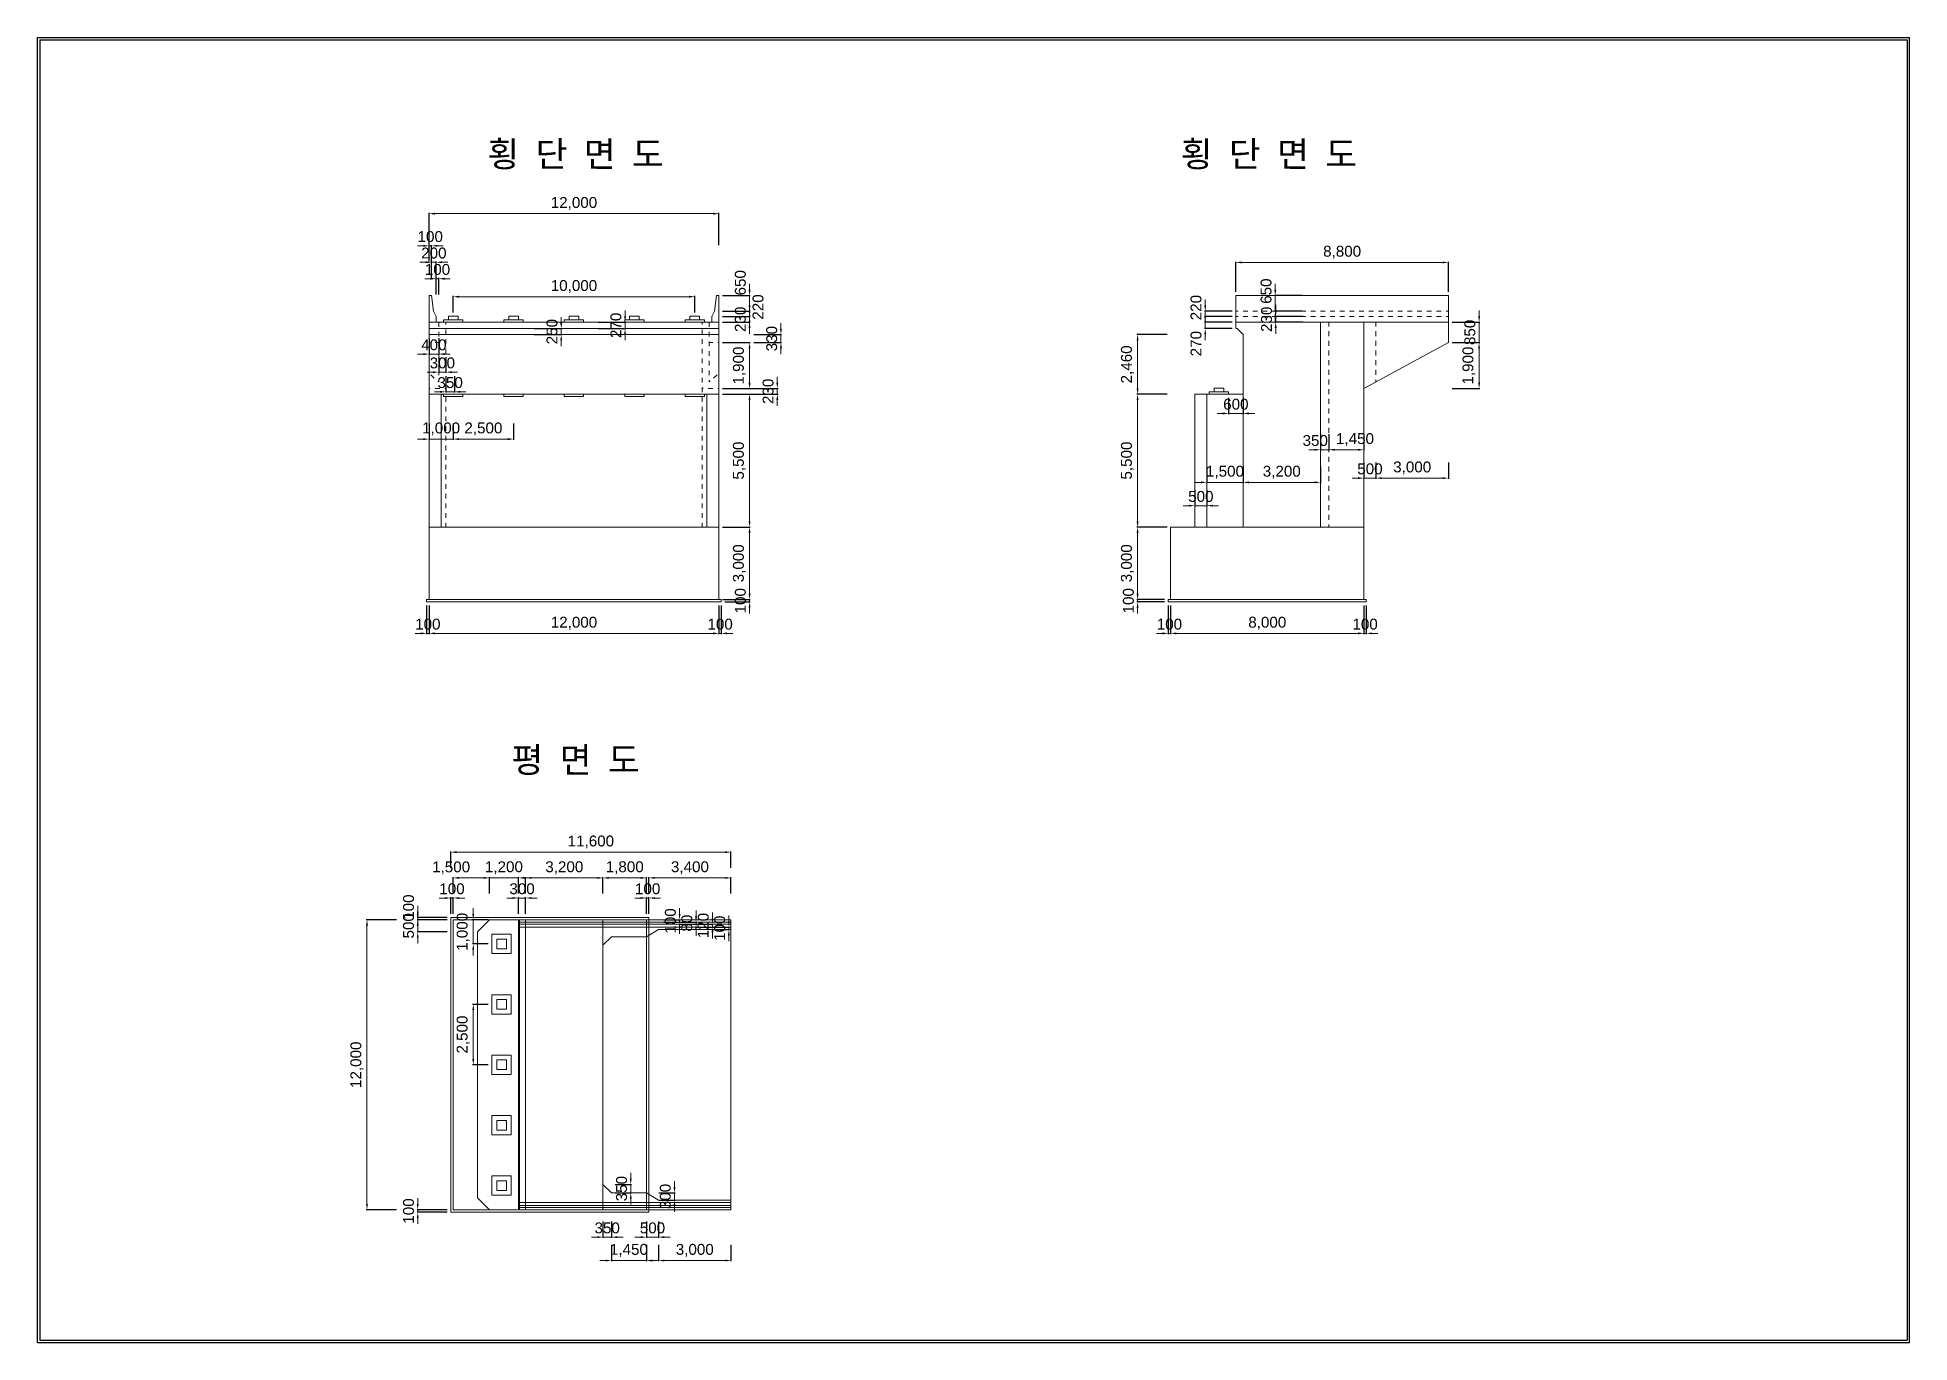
# Model space of a CAD drawing. Header units: metres. Extents: x -5059821 to -4982321, y -15782685 to -15728685.
import ezdxf
from ezdxf.enums import TextEntityAlignment as Align

# ---------------------------------------------------------------- set-up
doc = ezdxf.new("R2010")
doc.units = ezdxf.units.M
doc.header["$MEASUREMENT"] = 0
doc.layers.get('Defpoints').update_dxf_attribs({"lineweight": 0})
for name, color, linetype, lineweight in [('A-DIM01', 1, 'Continuous', 0), ('Concrete', 4, 'Continuous', 0), ('Shoe', 5, 'Continuous', 0), ('Text', 3, 'Continuous', 0)]:
    doc.layers.add(name, color=color, linetype=linetype, lineweight=lineweight)
doc.styles.get("Standard").update_dxf_attribs({"font": '', "height": 5})
doc.styles.add('style2', font='arial.ttf')
doc.styles.add('돋움', font='')
doc.styles.get('STANDARD').set_extended_font_data('GulimChe')
doc.styles.get('돋움').set_extended_font_data('Dotum')
doc.dimstyles.new('DIM01', dxfattribs={"dimtxt": 3.5, "dimasz": 0.8, "dimexe": 2, "dimexo": 10, "dimgap": 1.25, "dimtad": 1, "dimdec": 0, "dimzin": 0, "dimtxsty": '돋움', "dimcen": 0.09, "dimclrd": 1, "dimclre": 1, "dimclrt": 256, "dimadec": 0, "dimazin": 0, "dimtfac": 0.072, "dimtdec": 0, "dimtix": 1, "dimtmove": 2, "dimatfit": 3, "dimfxl": 1, "dimtolj": 1, "dimtzin": 0, "dimlwd": -1, "dimarcsym": 0})

msp = doc.modelspace()

# ---------------------------------------------------------------- texts
at = {"layer": 'Text'}
for s, p in [('횡 단 면 도', (-5037544.243265, -15734036.793231)), ('횡 단 면 도', (-5008844.243265, -15734036.793231)), ('평 면 도', (-5037544.243265, -15759099.236339))]:
    msp.add_text(s, height=1050, rotation=359.939213, dxfattribs=at).set_placement(p, align=Align.CENTER)

# ---------------------------------------------------------------- blocks, each defined once
blk = doc.blocks.new('*D73')
at = {"layer": 'A-DIM01', "color": 1, "lineweight": -2}
for p, q in [((-5043609.867925, -15744653.787149), (-5043609.867925, -15745333.915286)), ((-5042609.867925, -15744653.287149), (-5042609.867925, -15745333.915286))]:
    blk.add_line(p, q, dxfattribs=at)
at = {"layer": 'A-DIM01', "color": 1}
for p, q in [((-5043849.867925, -15745303.915286), (-5044089.867925, -15745303.915286)), ((-5043609.867925, -15745303.915286), (-5042609.867925, -15745303.915286)), ((-5042369.867925, -15745303.915286), (-5042129.867925, -15745303.915286))]:
    blk.add_line(p, q, dxfattribs=at)
for points in [[(-5043849.867925, -15745263.915286), (-5043849.867925, -15745343.915286), (-5043609.867925, -15745303.915286)], [(-5042369.867925, -15745263.915286), (-5042369.867925, -15745343.915286), (-5042609.867925, -15745303.915286)]]:
    blk.add_solid(points, dxfattribs=at)
at = {"layer": 'Defpoints', "color": 0}
for p in [(-5043609.867925, -15744503.787149), (-5042609.867925, -15744503.287149), (-5042609.867925, -15745303.915286)]:
    blk.add_point(p, dxfattribs=at)
at = {"layer": 'A-DIM01', "color": 7, "insert": (-5043109.867925, -15744883.485545), "char_height": 450, "attachment_point": 5, "style": 'style2'}
blk.add_mtext('\\A1;1,000', dxfattribs=at)
blk = doc.blocks.new('*D75')
at = {"layer": 'A-DIM01', "color": 1, "lineweight": -2}
for p, q in [((-5042609.867925, -15744653.287149), (-5042609.867925, -15745333.415286)), ((-5040109.867925, -15744652.787149), (-5040109.867925, -15745333.415286))]:
    blk.add_line(p, q, dxfattribs=at)
at = {"layer": 'A-DIM01', "color": 1}
blk.add_line((-5042369.867925, -15745303.415286), (-5040349.867925, -15745303.415286), dxfattribs=at)
for points in [[(-5042369.867925, -15745263.415286), (-5042369.867925, -15745343.415286), (-5042609.867925, -15745303.415286)], [(-5040349.867925, -15745263.415286), (-5040349.867925, -15745343.415286), (-5040109.867925, -15745303.415286)]]:
    blk.add_solid(points, dxfattribs=at)
at = {"layer": 'Defpoints', "color": 0}
for p in [(-5042609.867925, -15744503.287149), (-5040109.867925, -15744502.787149), (-5040109.867925, -15745303.415286)]:
    blk.add_point(p, dxfattribs=at)
at = {"layer": 'A-DIM01', "color": 7, "insert": (-5041359.867925, -15744882.985545), "char_height": 450, "attachment_point": 5, "style": 'style2'}
blk.add_mtext('\\A1;2,500', dxfattribs=at)
blk = doc.blocks.new('*D77')
at = {"layer": 'A-DIM01', "color": 1}
for p, q in [((-5043149.867925, -15743347.471426), (-5043389.867925, -15743347.471426)), ((-5042909.867925, -15743347.471426), (-5042559.867925, -15743347.471426)), ((-5042319.867925, -15743347.471426), (-5042079.867925, -15743347.471426))]:
    blk.add_line(p, q, dxfattribs=at)
at = {"layer": 'A-DIM01', "color": 1, "lineweight": -2}
for p, q in [((-5042909.867925, -15742697.343289), (-5042909.867925, -15743377.471426)), ((-5042559.867925, -15742696.843289), (-5042559.867925, -15743377.471426))]:
    blk.add_line(p, q, dxfattribs=at)
at = {"layer": 'A-DIM01', "color": 1}
for points in [[(-5043149.867925, -15743307.471426), (-5043149.867925, -15743387.471426), (-5042909.867925, -15743347.471426)], [(-5042319.867925, -15743307.471426), (-5042319.867925, -15743387.471426), (-5042559.867925, -15743347.471426)]]:
    blk.add_solid(points, dxfattribs=at)
at = {"layer": 'Defpoints', "color": 0}
for p in [(-5042909.867925, -15742547.343289), (-5042559.867925, -15742546.843289), (-5042559.867925, -15743347.471426)]:
    blk.add_point(p, dxfattribs=at)
at = {"layer": 'A-DIM01', "color": 7, "insert": (-5042734.867925, -15742967.560103), "char_height": 450, "attachment_point": 5, "style": 'style2'}
blk.add_mtext('\\A1;350', dxfattribs=at)
blk = doc.blocks.new('*D79')
at = {"layer": 'A-DIM01', "color": 1}
for p, q in [((-5043449.867925, -15742534.662622), (-5043689.867925, -15742534.662622)), ((-5043209.867925, -15742534.662622), (-5042909.867925, -15742534.662622)), ((-5042669.867925, -15742534.662622), (-5042429.867925, -15742534.662622))]:
    blk.add_line(p, q, dxfattribs=at)
at = {"layer": 'A-DIM01', "color": 1, "lineweight": -2}
for p, q in [((-5043209.867925, -15741884.534485), (-5043209.867925, -15742564.662622)), ((-5042909.867925, -15741912.111054), (-5042909.867925, -15742564.662622))]:
    blk.add_line(p, q, dxfattribs=at)
at = {"layer": 'A-DIM01', "color": 1}
for points in [[(-5043449.867925, -15742494.662622), (-5043449.867925, -15742574.662622), (-5043209.867925, -15742534.662622)], [(-5042669.867925, -15742494.662622), (-5042669.867925, -15742574.662622), (-5042909.867925, -15742534.662622)]]:
    blk.add_solid(points, dxfattribs=at)
at = {"layer": 'Defpoints', "color": 0}
for p in [(-5043209.867925, -15741734.534485), (-5042909.867925, -15741762.111054), (-5042909.867925, -15742534.662622)]:
    blk.add_point(p, dxfattribs=at)
at = {"layer": 'A-DIM01', "color": 7, "insert": (-5043059.867925, -15742154.751299), "char_height": 450, "attachment_point": 5, "style": 'style2'}
blk.add_mtext('\\A1;300', dxfattribs=at)
blk = doc.blocks.new('*D81')
at = {"layer": 'A-DIM01', "color": 1}
for p, q in [((-5043849.867925, -15741786.098706), (-5044089.867925, -15741786.098706)), ((-5043609.867925, -15741786.098706), (-5043209.867925, -15741786.098706)), ((-5042969.867925, -15741786.098706), (-5042729.867925, -15741786.098706))]:
    blk.add_line(p, q, dxfattribs=at)
at = {"layer": 'A-DIM01', "color": 1, "lineweight": -2}
for p, q in [((-5043609.867925, -15741135.970569), (-5043609.867925, -15741816.098706)), ((-5043209.867925, -15741132.111054), (-5043209.867925, -15741816.098706))]:
    blk.add_line(p, q, dxfattribs=at)
at = {"layer": 'A-DIM01', "color": 1}
for points in [[(-5043849.867925, -15741746.098706), (-5043849.867925, -15741826.098706), (-5043609.867925, -15741786.098706)], [(-5042969.867925, -15741746.098706), (-5042969.867925, -15741826.098706), (-5043209.867925, -15741786.098706)]]:
    blk.add_solid(points, dxfattribs=at)
at = {"layer": 'Defpoints', "color": 0}
for p in [(-5043609.867925, -15740985.970569), (-5043209.867925, -15740982.111054), (-5043209.867925, -15741786.098706)]:
    blk.add_point(p, dxfattribs=at)
at = {"layer": 'A-DIM01', "color": 7, "insert": (-5043409.867925, -15741406.340862), "char_height": 450, "attachment_point": 5, "style": 'style2'}
blk.add_mtext('\\A1;400', dxfattribs=at)
blk = doc.blocks.new('*D83')
at = {"layer": 'A-DIM01', "color": 1}
for p, q in [((-5043849.867925, -15737306.278162), (-5044089.867925, -15737306.278162)), ((-5043509.867925, -15737306.278162), (-5043609.867925, -15737306.278162)), ((-5043269.867925, -15737306.278162), (-5043029.867925, -15737306.278162))]:
    blk.add_line(p, q, dxfattribs=at)
at = {"layer": 'A-DIM01', "color": 1, "lineweight": -2}
for p, q in [((-5043609.867925, -15737956.906299), (-5043609.867925, -15737276.278162)), ((-5043509.867925, -15737956.906299), (-5043509.867925, -15737276.278162))]:
    blk.add_line(p, q, dxfattribs=at)
at = {"layer": 'A-DIM01', "color": 1}
for points in [[(-5043849.867925, -15737266.278162), (-5043849.867925, -15737346.278162), (-5043609.867925, -15737306.278162)], [(-5043269.867925, -15737266.278162), (-5043269.867925, -15737346.278162), (-5043509.867925, -15737306.278162)]]:
    blk.add_solid(points, dxfattribs=at)
at = {"layer": 'Defpoints', "color": 0}
for p in [(-5043609.867925, -15737306.278162), (-5043609.867925, -15738106.906299), (-5043509.867925, -15738106.906299)]:
    blk.add_point(p, dxfattribs=at)
at = {"layer": 'A-DIM01', "color": 7, "insert": (-5043559.867925, -15736926.520317), "char_height": 450, "attachment_point": 5, "style": 'style2'}
blk.add_mtext('\\A1;100', dxfattribs=at)
blk = doc.blocks.new('*D85')
at = {"layer": 'A-DIM01', "color": 1}
for p, q in [((-5043749.867925, -15737986.906299), (-5043989.867925, -15737986.906299)), ((-5043309.867925, -15737986.906299), (-5043509.867925, -15737986.906299)), ((-5043069.867925, -15737986.906299), (-5042829.867925, -15737986.906299))]:
    blk.add_line(p, q, dxfattribs=at)
at = {"layer": 'A-DIM01', "color": 1, "lineweight": -2}
for p, q in [((-5043509.867925, -15738637.534435), (-5043509.867925, -15737956.906299)), ((-5043309.867925, -15738637.534435), (-5043309.867925, -15737956.906299))]:
    blk.add_line(p, q, dxfattribs=at)
at = {"layer": 'A-DIM01', "color": 1}
for points in [[(-5043749.867925, -15737946.906299), (-5043749.867925, -15738026.906299), (-5043509.867925, -15737986.906299)], [(-5043069.867925, -15737946.906299), (-5043069.867925, -15738026.906299), (-5043309.867925, -15737986.906299)]]:
    blk.add_solid(points, dxfattribs=at)
at = {"layer": 'Defpoints', "color": 0}
for p in [(-5043509.867925, -15737986.906299), (-5043509.867925, -15738787.534435), (-5043309.867925, -15738787.534435)]:
    blk.add_point(p, dxfattribs=at)
at = {"layer": 'A-DIM01', "color": 7, "insert": (-5043409.867925, -15737607.148454), "char_height": 450, "attachment_point": 5, "style": 'style2'}
blk.add_mtext('\\A1;200', dxfattribs=at)
blk = doc.blocks.new('*D87')
at = {"layer": 'A-DIM01', "color": 1}
for p, q in [((-5043549.867925, -15738667.534435), (-5043789.867925, -15738667.534435)), ((-5043209.867925, -15738667.534435), (-5043309.867925, -15738667.534435)), ((-5042969.867925, -15738667.534435), (-5042729.867925, -15738667.534435))]:
    blk.add_line(p, q, dxfattribs=at)
at = {"layer": 'A-DIM01', "color": 1, "lineweight": -2}
for p, q in [((-5043309.867925, -15739318.162572), (-5043309.867925, -15738637.534435)), ((-5043209.867925, -15739318.162572), (-5043209.867925, -15738637.534435))]:
    blk.add_line(p, q, dxfattribs=at)
at = {"layer": 'A-DIM01', "color": 1}
for points in [[(-5043549.867925, -15738627.534435), (-5043549.867925, -15738707.534435), (-5043309.867925, -15738667.534435)], [(-5042969.867925, -15738627.534435), (-5042969.867925, -15738707.534435), (-5043209.867925, -15738667.534435)]]:
    blk.add_solid(points, dxfattribs=at)
at = {"layer": 'Defpoints', "color": 0}
for p in [(-5043309.867925, -15738667.534435), (-5043309.867925, -15739468.162572), (-5043209.867925, -15739468.162572)]:
    blk.add_point(p, dxfattribs=at)
at = {"layer": 'A-DIM01', "color": 7, "insert": (-5043259.867925, -15738287.776591), "char_height": 450, "attachment_point": 5, "style": 'style2'}
blk.add_mtext('\\A1;100', dxfattribs=at)
blk = doc.blocks.new('*D89')
at = {"layer": 'A-DIM01', "color": 1, "lineweight": -2}
for p, q in [((-5043609.867925, -15737276.278162), (-5043609.867925, -15735945.521888)), ((-5031610.117925, -15737274.673995), (-5031610.117925, -15735945.521888))]:
    blk.add_line(p, q, dxfattribs=at)
at = {"layer": 'A-DIM01', "color": 1}
blk.add_line((-5031850.117925, -15735975.521888), (-5043369.867925, -15735975.521888), dxfattribs=at)
for points in [[(-5043369.867925, -15735935.521888), (-5043369.867925, -15736015.521888), (-5043609.867925, -15735975.521888)], [(-5031850.117925, -15735935.521888), (-5031850.117925, -15736015.521888), (-5031610.117925, -15735975.521888)]]:
    blk.add_solid(points, dxfattribs=at)
at = {"layer": 'Defpoints', "color": 0}
for p in [(-5043609.867925, -15735975.521888), (-5043609.867925, -15737426.278162), (-5031610.117925, -15737424.673995)]:
    blk.add_point(p, dxfattribs=at)
at = {"layer": 'A-DIM01', "color": 7, "insert": (-5037609.992925, -15735555.092148), "char_height": 450, "attachment_point": 5, "style": 'style2'}
blk.add_mtext('\\A1;12,000', dxfattribs=at)
blk = doc.blocks.new('*D91')
at = {"layer": 'A-DIM01', "color": 1, "lineweight": -2}
for p, q in [((-5042609.867925, -15740062.111054), (-5042609.867925, -15739381.482917)), ((-5032609.867925, -15740062.111054), (-5032609.867925, -15739381.482917))]:
    blk.add_line(p, q, dxfattribs=at)
at = {"layer": 'A-DIM01', "color": 1}
blk.add_line((-5032849.867925, -15739411.482917), (-5042369.867925, -15739411.482917), dxfattribs=at)
for points in [[(-5042369.867925, -15739371.482917), (-5042369.867925, -15739451.482917), (-5042609.867925, -15739411.482917)], [(-5032849.867925, -15739371.482917), (-5032849.867925, -15739451.482917), (-5032609.867925, -15739411.482917)]]:
    blk.add_solid(points, dxfattribs=at)
at = {"layer": 'Defpoints', "color": 0}
for p in [(-5042609.867925, -15739411.482917), (-5042609.867925, -15740212.111054), (-5032609.867925, -15740212.111054)]:
    blk.add_point(p, dxfattribs=at)
at = {"layer": 'A-DIM01', "color": 7, "insert": (-5037609.867925, -15738991.053176), "char_height": 450, "attachment_point": 5, "style": 'style2'}
blk.add_mtext('\\A1;10,000', dxfattribs=at)
blk = doc.blocks.new('*D93')
at = {"layer": 'A-DIM01', "color": 1, "lineweight": -2}
for p, q in [((-5031459.867925, -15743442.111054), (-5030311.472973, -15743442.111054)), ((-5031459.867925, -15748942.111054), (-5030311.472973, -15748942.111054))]:
    blk.add_line(p, q, dxfattribs=at)
at = {"layer": 'A-DIM01', "color": 1}
blk.add_line((-5030341.472973, -15748702.111054), (-5030341.472973, -15743682.111054), dxfattribs=at)
for points in [[(-5030381.472973, -15743682.111054), (-5030301.472973, -15743682.111054), (-5030341.472973, -15743442.111054)], [(-5030381.472973, -15748702.111054), (-5030301.472973, -15748702.111054), (-5030341.472973, -15748942.111054)]]:
    blk.add_solid(points, dxfattribs=at)
at = {"layer": 'Defpoints', "color": 0}
for p in [(-5031609.867925, -15743442.111054), (-5030341.472973, -15743442.111054), (-5031609.867925, -15748942.111054)]:
    blk.add_point(p, dxfattribs=at)
at = {"layer": 'A-DIM01', "color": 7, "insert": (-5030761.902714, -15746192.111054), "char_height": 450, "attachment_point": 5, "rotation": 90, "style": 'style2'}
blk.add_mtext('\\A1;5,500', dxfattribs=at)
blk = doc.blocks.new('*D95')
at = {"layer": 'A-DIM01', "color": 1, "lineweight": -2}
for p, q in [((-5030311.472973, -15743212.111054), (-5029163.078022, -15743212.111054)), ((-5030311.472973, -15743442.111054), (-5029163.078022, -15743442.111054))]:
    blk.add_line(p, q, dxfattribs=at)
at = {"layer": 'A-DIM01', "color": 1}
for p, q in [((-5029193.078022, -15742972.111054), (-5029193.078022, -15742732.111054)), ((-5029193.078022, -15743442.111054), (-5029193.078022, -15743212.111054)), ((-5029193.078022, -15743682.111054), (-5029193.078022, -15743922.111054))]:
    blk.add_line(p, q, dxfattribs=at)
for points in [[(-5029233.078022, -15742972.111054), (-5029153.078022, -15742972.111054), (-5029193.078022, -15743212.111054)], [(-5029233.078022, -15743682.111054), (-5029153.078022, -15743682.111054), (-5029193.078022, -15743442.111054)]]:
    blk.add_solid(points, dxfattribs=at)
at = {"layer": 'Defpoints', "color": 0}
for p in [(-5030461.472973, -15743212.111054), (-5029193.078022, -15743212.111054), (-5030461.472973, -15743442.111054)]:
    blk.add_point(p, dxfattribs=at)
at = {"layer": 'A-DIM01', "color": 7, "insert": (-5029572.989345, -15743327.111054), "char_height": 450, "attachment_point": 5, "rotation": 90, "style": 'style2'}
blk.add_mtext('\\A1;230', dxfattribs=at)
blk = doc.blocks.new('*D97')
at = {"layer": 'A-DIM01', "color": 1, "lineweight": -2}
for p, q in [((-5031459.867925, -15741312.111054), (-5030311.472973, -15741312.111054)), ((-5031459.867925, -15743212.111054), (-5030311.472973, -15743212.111054))]:
    blk.add_line(p, q, dxfattribs=at)
at = {"layer": 'A-DIM01', "color": 1}
blk.add_line((-5030341.472973, -15742972.111054), (-5030341.472973, -15741552.111054), dxfattribs=at)
for points in [[(-5030381.472973, -15741552.111054), (-5030301.472973, -15741552.111054), (-5030341.472973, -15741312.111054)], [(-5030381.472973, -15742972.111054), (-5030301.472973, -15742972.111054), (-5030341.472973, -15743212.111054)]]:
    blk.add_solid(points, dxfattribs=at)
at = {"layer": 'Defpoints', "color": 0}
for p in [(-5031609.867925, -15741312.111054), (-5030341.472973, -15741312.111054), (-5031609.867925, -15743212.111054)]:
    blk.add_point(p, dxfattribs=at)
at = {"layer": 'A-DIM01', "color": 7, "insert": (-5030761.902714, -15742262.111054), "char_height": 450, "attachment_point": 5, "rotation": 90, "style": 'style2'}
blk.add_mtext('\\A1;1,900', dxfattribs=at)
blk = doc.blocks.new('*D99')
at = {"layer": 'A-DIM01', "color": 1, "lineweight": -2}
for p, q in [((-5031459.867925, -15748942.111054), (-5030311.472973, -15748942.111054)), ((-5031459.867925, -15751942.111054), (-5030311.472973, -15751942.111054))]:
    blk.add_line(p, q, dxfattribs=at)
at = {"layer": 'A-DIM01', "color": 1}
blk.add_line((-5030341.472973, -15751702.111054), (-5030341.472973, -15749182.111054), dxfattribs=at)
for points in [[(-5030381.472973, -15749182.111054), (-5030301.472973, -15749182.111054), (-5030341.472973, -15748942.111054)], [(-5030381.472973, -15751702.111054), (-5030301.472973, -15751702.111054), (-5030341.472973, -15751942.111054)]]:
    blk.add_solid(points, dxfattribs=at)
at = {"layer": 'Defpoints', "color": 0}
for p in [(-5031609.867925, -15748942.111054), (-5030341.472973, -15748942.111054), (-5031609.867925, -15751942.111054)]:
    blk.add_point(p, dxfattribs=at)
at = {"layer": 'A-DIM01', "color": 7, "insert": (-5030761.902714, -15750442.111054), "char_height": 450, "attachment_point": 5, "rotation": 90, "style": 'style2'}
blk.add_mtext('\\A1;3,000', dxfattribs=at)
blk = doc.blocks.new('*D101')
at = {"layer": 'A-DIM01', "color": 1}
for p, q in [((-5030341.472973, -15751702.111054), (-5030341.472973, -15751462.111054)), ((-5030341.472973, -15752042.111054), (-5030341.472973, -15751942.111054)), ((-5030341.472973, -15752282.111054), (-5030341.472973, -15752522.111054))]:
    blk.add_line(p, q, dxfattribs=at)
at = {"layer": 'A-DIM01', "color": 1, "lineweight": -2}
for p, q in [((-5031359.867925, -15751942.111054), (-5030311.472973, -15751942.111054)), ((-5031359.867925, -15752042.111054), (-5030311.472973, -15752042.111054))]:
    blk.add_line(p, q, dxfattribs=at)
at = {"layer": 'A-DIM01', "color": 1}
for points in [[(-5030381.472973, -15751702.111054), (-5030301.472973, -15751702.111054), (-5030341.472973, -15751942.111054)], [(-5030381.472973, -15752282.111054), (-5030301.472973, -15752282.111054), (-5030341.472973, -15752042.111054)]]:
    blk.add_solid(points, dxfattribs=at)
at = {"layer": 'Defpoints', "color": 0}
for p in [(-5031509.867925, -15751942.111054), (-5031509.867925, -15752042.111054), (-5030341.472973, -15751942.111054)]:
    blk.add_point(p, dxfattribs=at)
at = {"layer": 'A-DIM01', "color": 7, "insert": (-5030721.230818, -15751992.111054), "char_height": 450, "attachment_point": 5, "rotation": 90, "style": 'style2'}
blk.add_mtext('\\A1;100', dxfattribs=at)
blk = doc.blocks.new('*D103')
at = {"layer": 'A-DIM01', "color": 1, "lineweight": -2}
for p, q in [((-5043709.867925, -15752192.111054), (-5043709.867925, -15753372.367327)), ((-5043609.867925, -15752192.111054), (-5043609.867925, -15753372.367327))]:
    blk.add_line(p, q, dxfattribs=at)
at = {"layer": 'A-DIM01', "color": 1}
for p, q in [((-5043949.867925, -15753342.367327), (-5044189.867925, -15753342.367327)), ((-5043709.867925, -15753342.367327), (-5043609.867925, -15753342.367327)), ((-5043369.867925, -15753342.367327), (-5043129.867925, -15753342.367327))]:
    blk.add_line(p, q, dxfattribs=at)
for points in [[(-5043949.867925, -15753302.367327), (-5043949.867925, -15753382.367327), (-5043709.867925, -15753342.367327)], [(-5043369.867925, -15753302.367327), (-5043369.867925, -15753382.367327), (-5043609.867925, -15753342.367327)]]:
    blk.add_solid(points, dxfattribs=at)
at = {"layer": 'Defpoints', "color": 0}
for p in [(-5043709.867925, -15752042.111054), (-5043609.867925, -15752042.111054), (-5043609.867925, -15753342.367327)]:
    blk.add_point(p, dxfattribs=at)
at = {"layer": 'A-DIM01', "color": 7, "insert": (-5043659.867925, -15752962.609483), "char_height": 450, "attachment_point": 5, "style": 'style2'}
blk.add_mtext('\\A1;100', dxfattribs=at)
blk = doc.blocks.new('*D105')
at = {"layer": 'A-DIM01', "color": 1, "lineweight": -2}
for p, q in [((-5031609.867925, -15752192.111054), (-5031609.867925, -15753372.367327)), ((-5031509.867925, -15752192.111054), (-5031509.867925, -15753372.367327))]:
    blk.add_line(p, q, dxfattribs=at)
at = {"layer": 'A-DIM01', "color": 1}
for p, q in [((-5031849.867925, -15753342.367327), (-5032089.867925, -15753342.367327)), ((-5031609.867925, -15753342.367327), (-5031509.867925, -15753342.367327)), ((-5031269.867925, -15753342.367327), (-5031029.867925, -15753342.367327))]:
    blk.add_line(p, q, dxfattribs=at)
for points in [[(-5031849.867925, -15753302.367327), (-5031849.867925, -15753382.367327), (-5031609.867925, -15753342.367327)], [(-5031269.867925, -15753302.367327), (-5031269.867925, -15753382.367327), (-5031509.867925, -15753342.367327)]]:
    blk.add_solid(points, dxfattribs=at)
at = {"layer": 'Defpoints', "color": 0}
for p in [(-5031609.867925, -15752042.111054), (-5031509.867925, -15752042.111054), (-5031509.867925, -15753342.367327)]:
    blk.add_point(p, dxfattribs=at)
at = {"layer": 'A-DIM01', "color": 7, "insert": (-5031559.867925, -15752962.609483), "char_height": 450, "attachment_point": 5, "style": 'style2'}
blk.add_mtext('\\A1;100', dxfattribs=at)
blk = doc.blocks.new('*D107')
at = {"layer": 'A-DIM01', "color": 1, "lineweight": -2}
for p, q in [((-5043609.867925, -15752192.111054), (-5043609.867925, -15753372.367327)), ((-5031609.867925, -15752192.111054), (-5031609.867925, -15753372.367327))]:
    blk.add_line(p, q, dxfattribs=at)
at = {"layer": 'A-DIM01', "color": 1}
blk.add_line((-5043369.867925, -15753342.367327), (-5031849.867925, -15753342.367327), dxfattribs=at)
for points in [[(-5043369.867925, -15753302.367327), (-5043369.867925, -15753382.367327), (-5043609.867925, -15753342.367327)], [(-5031849.867925, -15753302.367327), (-5031849.867925, -15753382.367327), (-5031609.867925, -15753342.367327)]]:
    blk.add_solid(points, dxfattribs=at)
at = {"layer": 'Defpoints', "color": 0}
for p in [(-5043609.867925, -15752042.111054), (-5031609.867925, -15752042.111054), (-5031609.867925, -15753342.367327)]:
    blk.add_point(p, dxfattribs=at)
at = {"layer": 'A-DIM01', "color": 7, "insert": (-5037609.867925, -15752921.937586), "char_height": 450, "attachment_point": 5, "style": 'style2'}
blk.add_mtext('\\A1;12,000', dxfattribs=at)
blk = doc.blocks.new('*D109')
at = {"layer": 'A-DIM01', "color": 1, "lineweight": -2}
for p, q in [((-5030161.472973, -15740982.111054), (-5029013.078022, -15740982.111054)), ((-5030161.472973, -15741312.111054), (-5029013.078022, -15741312.111054))]:
    blk.add_line(p, q, dxfattribs=at)
at = {"layer": 'A-DIM01', "color": 1}
for p, q in [((-5029043.078022, -15740742.111054), (-5029043.078022, -15740502.111054)), ((-5029043.078022, -15741312.111054), (-5029043.078022, -15740982.111054)), ((-5029043.078022, -15741552.111054), (-5029043.078022, -15741792.111054))]:
    blk.add_line(p, q, dxfattribs=at)
for points in [[(-5029083.078022, -15740742.111054), (-5029003.078022, -15740742.111054), (-5029043.078022, -15740982.111054)], [(-5029083.078022, -15741552.111054), (-5029003.078022, -15741552.111054), (-5029043.078022, -15741312.111054)]]:
    blk.add_solid(points, dxfattribs=at)
at = {"layer": 'Defpoints', "color": 0}
for p in [(-5030311.472973, -15740982.111054), (-5029043.078022, -15740982.111054), (-5030311.472973, -15741312.111054)]:
    blk.add_point(p, dxfattribs=at)
at = {"layer": 'A-DIM01', "color": 7, "insert": (-5029422.989345, -15741147.111054), "char_height": 450, "attachment_point": 5, "rotation": 90, "style": 'style2'}
blk.add_mtext('\\A1;330', dxfattribs=at)
blk = doc.blocks.new('*D111')
at = {"layer": 'A-DIM01', "color": 1, "lineweight": -2}
for p, q in [((-5031459.867925, -15740232.111054), (-5030311.472973, -15740232.111054)), ((-5031459.867925, -15740462.111054), (-5030311.472973, -15740462.111054))]:
    blk.add_line(p, q, dxfattribs=at)
at = {"layer": 'A-DIM01', "color": 1}
for p, q in [((-5030341.472973, -15739992.111054), (-5030341.472973, -15739752.111054)), ((-5030341.472973, -15740462.111054), (-5030341.472973, -15740232.111054)), ((-5030341.472973, -15740702.111054), (-5030341.472973, -15740942.111054))]:
    blk.add_line(p, q, dxfattribs=at)
for points in [[(-5030381.472973, -15739992.111054), (-5030301.472973, -15739992.111054), (-5030341.472973, -15740232.111054)], [(-5030381.472973, -15740702.111054), (-5030301.472973, -15740702.111054), (-5030341.472973, -15740462.111054)]]:
    blk.add_solid(points, dxfattribs=at)
at = {"layer": 'Defpoints', "color": 0}
for p in [(-5031609.867925, -15740232.111054), (-5030341.472973, -15740232.111054), (-5031609.867925, -15740462.111054)]:
    blk.add_point(p, dxfattribs=at)
at = {"layer": 'A-DIM01', "color": 7, "insert": (-5030721.384297, -15740347.111054), "char_height": 450, "attachment_point": 5, "rotation": 90, "style": 'style2'}
blk.add_mtext('\\A1;230', dxfattribs=at)
blk = doc.blocks.new('*D113')
at = {"layer": 'A-DIM01', "color": 1, "lineweight": -2}
for p, q in [((-5031459.867925, -15740012.111054), (-5030311.472973, -15740012.111054)), ((-5031459.867925, -15740232.111054), (-5030311.472973, -15740232.111054))]:
    blk.add_line(p, q, dxfattribs=at)
at = {"layer": 'A-DIM01', "color": 1}
for p, q in [((-5030341.472973, -15739772.111054), (-5030341.472973, -15739532.111054)), ((-5030341.472973, -15740232.111054), (-5030341.472973, -15740012.111054)), ((-5030341.472973, -15740472.111054), (-5030341.472973, -15740712.111054))]:
    blk.add_line(p, q, dxfattribs=at)
for points in [[(-5030381.472973, -15739772.111054), (-5030301.472973, -15739772.111054), (-5030341.472973, -15740012.111054)], [(-5030381.472973, -15740472.111054), (-5030301.472973, -15740472.111054), (-5030341.472973, -15740232.111054)]]:
    blk.add_solid(points, dxfattribs=at)
at = {"layer": 'Defpoints', "color": 0}
for p in [(-5031609.867925, -15740012.111054), (-5031609.867925, -15740232.111054), (-5030341.472973, -15740012.111054)]:
    blk.add_point(p, dxfattribs=at)
at = {"layer": 'A-DIM01', "color": 7, "insert": (-5029989.786203, -15739837.945658), "char_height": 450, "attachment_point": 5, "rotation": 90, "style": 'style2'}
blk.add_mtext('\\A1;220', dxfattribs=at)
blk = doc.blocks.new('*D115')
at = {"layer": 'A-DIM01', "color": 1, "lineweight": -2}
for p, q in [((-5031459.867925, -15739362.111054), (-5030311.472973, -15739362.111054)), ((-5031459.867925, -15740012.111054), (-5030311.472973, -15740012.111054))]:
    blk.add_line(p, q, dxfattribs=at)
at = {"layer": 'A-DIM01', "color": 1}
for p, q in [((-5030341.472973, -15739122.111054), (-5030341.472973, -15738882.111054)), ((-5030341.472973, -15740012.111054), (-5030341.472973, -15739362.111054)), ((-5030341.472973, -15740252.111054), (-5030341.472973, -15740492.111054))]:
    blk.add_line(p, q, dxfattribs=at)
for points in [[(-5030381.472973, -15739122.111054), (-5030301.472973, -15739122.111054), (-5030341.472973, -15739362.111054)], [(-5030381.472973, -15740252.111054), (-5030301.472973, -15740252.111054), (-5030341.472973, -15740012.111054)]]:
    blk.add_solid(points, dxfattribs=at)
at = {"layer": 'Defpoints', "color": 0}
for p in [(-5031609.867925, -15739362.111054), (-5030341.472973, -15739362.111054), (-5031609.867925, -15740012.111054)]:
    blk.add_point(p, dxfattribs=at)
at = {"layer": 'A-DIM01', "color": 7, "insert": (-5030721.230818, -15738835.242673), "char_height": 450, "attachment_point": 5, "rotation": 90, "style": 'style2'}
blk.add_mtext('\\A1;650', dxfattribs=at)
blk = doc.blocks.new('*D117')
at = {"layer": 'A-DIM01', "color": 1, "lineweight": -2}
for p, q in [((-5039257.07824, -15740732.111054), (-5038108.683288, -15740732.111054)), ((-5039257.07824, -15740982.111054), (-5038108.683288, -15740982.111054))]:
    blk.add_line(p, q, dxfattribs=at)
at = {"layer": 'A-DIM01', "color": 1}
for p, q in [((-5038138.683288, -15740492.111054), (-5038138.683288, -15740252.111054)), ((-5038138.683288, -15740982.111054), (-5038138.683288, -15740732.111054)), ((-5038138.683288, -15741222.111054), (-5038138.683288, -15741462.111054))]:
    blk.add_line(p, q, dxfattribs=at)
for points in [[(-5038178.683288, -15740492.111054), (-5038098.683288, -15740492.111054), (-5038138.683288, -15740732.111054)], [(-5038178.683288, -15741222.111054), (-5038098.683288, -15741222.111054), (-5038138.683288, -15740982.111054)]]:
    blk.add_solid(points, dxfattribs=at)
at = {"layer": 'Defpoints', "color": 0}
for p in [(-5039407.07824, -15740732.111054), (-5039407.07824, -15740982.111054), (-5038138.683288, -15740732.111054)]:
    blk.add_point(p, dxfattribs=at)
at = {"layer": 'A-DIM01', "color": 7, "insert": (-5038518.441133, -15740857.111054), "char_height": 450, "attachment_point": 5, "rotation": 90, "style": 'style2'}
blk.add_mtext('\\A1;250', dxfattribs=at)
blk = doc.blocks.new('*D119')
at = {"layer": 'A-DIM01', "color": 1}
for p, q in [((-5035494.824341, -15740222.111054), (-5035494.824341, -15739982.111054)), ((-5035494.824341, -15740732.111054), (-5035494.824341, -15740462.111054)), ((-5035494.824341, -15740972.111054), (-5035494.824341, -15741212.111054))]:
    blk.add_line(p, q, dxfattribs=at)
at = {"layer": 'A-DIM01', "color": 1, "lineweight": -2}
for p, q in [((-5036613.219293, -15740462.111054), (-5035464.824341, -15740462.111054)), ((-5036613.219293, -15740732.111054), (-5035464.824341, -15740732.111054))]:
    blk.add_line(p, q, dxfattribs=at)
at = {"layer": 'A-DIM01', "color": 1}
for points in [[(-5035534.824341, -15740222.111054), (-5035454.824341, -15740222.111054), (-5035494.824341, -15740462.111054)], [(-5035534.824341, -15740972.111054), (-5035454.824341, -15740972.111054), (-5035494.824341, -15740732.111054)]]:
    blk.add_solid(points, dxfattribs=at)
at = {"layer": 'Defpoints', "color": 0}
for p in [(-5036763.219293, -15740462.111054), (-5036763.219293, -15740732.111054), (-5035494.824341, -15740462.111054)]:
    blk.add_point(p, dxfattribs=at)
at = {"layer": 'A-DIM01', "color": 7, "insert": (-5035874.582186, -15740597.111054), "char_height": 450, "attachment_point": 5, "rotation": 90, "style": 'style2'}
blk.add_mtext('\\A1;270', dxfattribs=at)
blk = doc.blocks.new('*D121')
at = {"layer": 'A-DIM01', "color": 1}
for p, q in [((-5000141.473277, -15740222.111054), (-5000141.473277, -15739982.111054)), ((-5000141.473277, -15741312.111054), (-5000141.473277, -15740462.111054)), ((-5000141.473277, -15741552.111054), (-5000141.473277, -15741792.111054))]:
    blk.add_line(p, q, dxfattribs=at)
at = {"layer": 'A-DIM01', "color": 1, "lineweight": -2}
for p, q in [((-5001259.868228, -15740462.111054), (-5000111.473277, -15740462.111054)), ((-5001259.868228, -15741312.111054), (-5000111.473277, -15741312.111054))]:
    blk.add_line(p, q, dxfattribs=at)
at = {"layer": 'A-DIM01', "color": 1}
for points in [[(-5000181.473277, -15740222.111054), (-5000101.473277, -15740222.111054), (-5000141.473277, -15740462.111054)], [(-5000181.473277, -15741552.111054), (-5000101.473277, -15741552.111054), (-5000141.473277, -15741312.111054)]]:
    blk.add_solid(points, dxfattribs=at)
at = {"layer": 'Defpoints', "color": 0}
for p in [(-5001409.868228, -15740462.111054), (-5000141.473277, -15740462.111054), (-5001409.868228, -15741312.111054)]:
    blk.add_point(p, dxfattribs=at)
at = {"layer": 'A-DIM01', "color": 7, "insert": (-5000521.231121, -15740887.111054), "char_height": 450, "attachment_point": 5, "rotation": 90, "style": 'style2'}
blk.add_mtext('\\A1;850', dxfattribs=at)
blk = doc.blocks.new('*D123')
at = {"layer": 'A-DIM01', "color": 1, "lineweight": -2}
for p, q in [((-5001259.868228, -15741312.111054), (-5000111.473277, -15741312.111054)), ((-5001259.868228, -15743212.111054), (-5000111.473277, -15743212.111054))]:
    blk.add_line(p, q, dxfattribs=at)
at = {"layer": 'A-DIM01', "color": 1}
blk.add_line((-5000141.473277, -15742972.111054), (-5000141.473277, -15741552.111054), dxfattribs=at)
for points in [[(-5000181.473277, -15741552.111054), (-5000101.473277, -15741552.111054), (-5000141.473277, -15741312.111054)], [(-5000181.473277, -15742972.111054), (-5000101.473277, -15742972.111054), (-5000141.473277, -15743212.111054)]]:
    blk.add_solid(points, dxfattribs=at)
at = {"layer": 'Defpoints', "color": 0}
for p in [(-5001409.868228, -15741312.111054), (-5000141.473277, -15741312.111054), (-5001409.868228, -15743212.111054)]:
    blk.add_point(p, dxfattribs=at)
at = {"layer": 'A-DIM01', "color": 7, "insert": (-5000561.903018, -15742262.111054), "char_height": 450, "attachment_point": 5, "rotation": 90, "style": 'style2'}
blk.add_mtext('\\A1;1,900', dxfattribs=at)
blk = doc.blocks.new('*D125')
at = {"layer": 'A-DIM01', "color": 1, "lineweight": -2}
for p, q in [((-5013009.868228, -15752192.111054), (-5013009.868228, -15753372.367327)), ((-5012909.868228, -15752192.111054), (-5012909.868228, -15753372.367327))]:
    blk.add_line(p, q, dxfattribs=at)
at = {"layer": 'A-DIM01', "color": 1}
for p, q in [((-5013249.868228, -15753342.367327), (-5013489.868228, -15753342.367327)), ((-5013009.868228, -15753342.367327), (-5012909.868228, -15753342.367327)), ((-5012669.868228, -15753342.367327), (-5012429.868228, -15753342.367327))]:
    blk.add_line(p, q, dxfattribs=at)
for points in [[(-5013249.868228, -15753302.367327), (-5013249.868228, -15753382.367327), (-5013009.868228, -15753342.367327)], [(-5012669.868228, -15753302.367327), (-5012669.868228, -15753382.367327), (-5012909.868228, -15753342.367327)]]:
    blk.add_solid(points, dxfattribs=at)
at = {"layer": 'Defpoints', "color": 0}
for p in [(-5013009.868228, -15752042.111054), (-5012909.868228, -15752042.111054), (-5012909.868228, -15753342.367327)]:
    blk.add_point(p, dxfattribs=at)
at = {"layer": 'A-DIM01', "color": 7, "insert": (-5012959.868228, -15752962.609483), "char_height": 450, "attachment_point": 5, "style": 'style2'}
blk.add_mtext('\\A1;100', dxfattribs=at)
blk = doc.blocks.new('*D127')
at = {"layer": 'A-DIM01', "color": 1, "lineweight": -2}
for p, q in [((-5004909.868228, -15752192.111054), (-5004909.868228, -15753372.367327)), ((-5004809.868228, -15752192.111054), (-5004809.868228, -15753372.367327))]:
    blk.add_line(p, q, dxfattribs=at)
at = {"layer": 'A-DIM01', "color": 1}
for p, q in [((-5005149.868228, -15753342.367327), (-5005389.868228, -15753342.367327)), ((-5004909.868228, -15753342.367327), (-5004809.868228, -15753342.367327)), ((-5004569.868228, -15753342.367327), (-5004329.868228, -15753342.367327))]:
    blk.add_line(p, q, dxfattribs=at)
for points in [[(-5005149.868228, -15753302.367327), (-5005149.868228, -15753382.367327), (-5004909.868228, -15753342.367327)], [(-5004569.868228, -15753302.367327), (-5004569.868228, -15753382.367327), (-5004809.868228, -15753342.367327)]]:
    blk.add_solid(points, dxfattribs=at)
at = {"layer": 'Defpoints', "color": 0}
for p in [(-5004909.868228, -15752042.111054), (-5004809.868228, -15752042.111054), (-5004809.868228, -15753342.367327)]:
    blk.add_point(p, dxfattribs=at)
at = {"layer": 'A-DIM01', "color": 7, "insert": (-5004859.868228, -15752962.609483), "char_height": 450, "attachment_point": 5, "style": 'style2'}
blk.add_mtext('\\A1;100', dxfattribs=at)
blk = doc.blocks.new('*D129')
at = {"layer": 'A-DIM01', "color": 1, "lineweight": -2}
for p, q in [((-5012909.868228, -15752192.111054), (-5012909.868228, -15753372.367327)), ((-5004909.868228, -15752192.111054), (-5004909.868228, -15753372.367327))]:
    blk.add_line(p, q, dxfattribs=at)
at = {"layer": 'A-DIM01', "color": 1}
blk.add_line((-5012669.868228, -15753342.367327), (-5005149.868228, -15753342.367327), dxfattribs=at)
for points in [[(-5012669.868228, -15753302.367327), (-5012669.868228, -15753382.367327), (-5012909.868228, -15753342.367327)], [(-5005149.868228, -15753302.367327), (-5005149.868228, -15753382.367327), (-5004909.868228, -15753342.367327)]]:
    blk.add_solid(points, dxfattribs=at)
at = {"layer": 'Defpoints', "color": 0}
for p in [(-5012909.868228, -15752042.111054), (-5004909.868228, -15752042.111054), (-5004909.868228, -15753342.367327)]:
    blk.add_point(p, dxfattribs=at)
at = {"layer": 'A-DIM01', "color": 7, "insert": (-5008909.868228, -15752921.937587), "char_height": 450, "attachment_point": 5, "style": 'style2'}
blk.add_mtext('\\A1;8,000', dxfattribs=at)
blk = doc.blocks.new('*D131')
at = {"layer": 'A-DIM01', "color": 1}
for p, q in [((-5014278.26318, -15751702.111054), (-5014278.26318, -15751462.111054)), ((-5014278.26318, -15751942.111054), (-5014278.26318, -15752042.111054)), ((-5014278.26318, -15752282.111054), (-5014278.26318, -15752522.111054))]:
    blk.add_line(p, q, dxfattribs=at)
at = {"layer": 'A-DIM01', "color": 1, "lineweight": -2}
for p, q in [((-5013159.868228, -15751942.111054), (-5014308.26318, -15751942.111054)), ((-5013159.868228, -15752042.111054), (-5014308.26318, -15752042.111054))]:
    blk.add_line(p, q, dxfattribs=at)
at = {"layer": 'A-DIM01', "color": 1}
for points in [[(-5014318.26318, -15751702.111054), (-5014238.26318, -15751702.111054), (-5014278.26318, -15751942.111054)], [(-5014318.26318, -15752282.111054), (-5014238.26318, -15752282.111054), (-5014278.26318, -15752042.111054)]]:
    blk.add_solid(points, dxfattribs=at)
at = {"layer": 'Defpoints', "color": 0}
for p in [(-5014278.26318, -15752042.111054), (-5013009.868228, -15751942.111054), (-5013009.868228, -15752042.111054)]:
    blk.add_point(p, dxfattribs=at)
at = {"layer": 'A-DIM01', "color": 7, "insert": (-5014658.021024, -15751992.111054), "char_height": 450, "attachment_point": 5, "rotation": 90, "style": 'style2'}
blk.add_mtext('\\A1;100', dxfattribs=at)
blk = doc.blocks.new('*D133')
at = {"layer": 'A-DIM01', "color": 1, "lineweight": -2}
for p, q in [((-5013059.868228, -15748942.111054), (-5014308.26318, -15748942.111054)), ((-5013159.868228, -15751942.111054), (-5014308.26318, -15751942.111054))]:
    blk.add_line(p, q, dxfattribs=at)
at = {"layer": 'A-DIM01', "color": 1}
blk.add_line((-5014278.26318, -15749182.111054), (-5014278.26318, -15751702.111054), dxfattribs=at)
for points in [[(-5014318.26318, -15749182.111054), (-5014238.26318, -15749182.111054), (-5014278.26318, -15748942.111054)], [(-5014318.26318, -15751702.111054), (-5014238.26318, -15751702.111054), (-5014278.26318, -15751942.111054)]]:
    blk.add_solid(points, dxfattribs=at)
at = {"layer": 'Defpoints', "color": 0}
for p in [(-5012909.868228, -15748942.111054), (-5014278.26318, -15751942.111054), (-5013009.868228, -15751942.111054)]:
    blk.add_point(p, dxfattribs=at)
at = {"layer": 'A-DIM01', "color": 7, "insert": (-5014698.692921, -15750442.111054), "char_height": 450, "attachment_point": 5, "rotation": 90, "style": 'style2'}
blk.add_mtext('\\A1;3,000', dxfattribs=at)
blk = doc.blocks.new('*D135')
at = {"layer": 'A-DIM01', "color": 1, "lineweight": -2}
for p, q in [((-5013059.868228, -15743442.111054), (-5014308.26318, -15743442.111054)), ((-5013059.868228, -15748942.111054), (-5014308.26318, -15748942.111054))]:
    blk.add_line(p, q, dxfattribs=at)
at = {"layer": 'A-DIM01', "color": 1}
blk.add_line((-5014278.26318, -15743682.111054), (-5014278.26318, -15748702.111054), dxfattribs=at)
for points in [[(-5014318.26318, -15743682.111054), (-5014238.26318, -15743682.111054), (-5014278.26318, -15743442.111054)], [(-5014318.26318, -15748702.111054), (-5014238.26318, -15748702.111054), (-5014278.26318, -15748942.111054)]]:
    blk.add_solid(points, dxfattribs=at)
at = {"layer": 'Defpoints', "color": 0}
for p in [(-5012909.868228, -15743442.111054), (-5014278.26318, -15748942.111054), (-5012909.868228, -15748942.111054)]:
    blk.add_point(p, dxfattribs=at)
at = {"layer": 'A-DIM01', "color": 7, "insert": (-5014698.692921, -15746192.111054), "char_height": 450, "attachment_point": 5, "rotation": 90, "style": 'style2'}
blk.add_mtext('\\A1;5,500', dxfattribs=at)
blk = doc.blocks.new('*D137')
at = {"layer": 'A-DIM01', "color": 1, "lineweight": -2}
for p, q in [((-5013059.868228, -15740982.111054), (-5014308.26318, -15740982.111054)), ((-5013059.868228, -15743442.111054), (-5014308.26318, -15743442.111054))]:
    blk.add_line(p, q, dxfattribs=at)
at = {"layer": 'A-DIM01', "color": 1}
blk.add_line((-5014278.26318, -15741222.111054), (-5014278.26318, -15743202.111054), dxfattribs=at)
for points in [[(-5014318.26318, -15741222.111054), (-5014238.26318, -15741222.111054), (-5014278.26318, -15740982.111054)], [(-5014318.26318, -15743202.111054), (-5014238.26318, -15743202.111054), (-5014278.26318, -15743442.111054)]]:
    blk.add_solid(points, dxfattribs=at)
at = {"layer": 'Defpoints', "color": 0}
for p in [(-5012909.868228, -15740982.111054), (-5014278.26318, -15743442.111054), (-5012909.868228, -15743442.111054)]:
    blk.add_point(p, dxfattribs=at)
at = {"layer": 'A-DIM01', "color": 7, "insert": (-5014698.692921, -15742212.111054), "char_height": 450, "attachment_point": 5, "rotation": 90, "style": 'style2'}
blk.add_mtext('\\A1;2,460', dxfattribs=at)
blk = doc.blocks.new('*D139')
at = {"layer": 'A-DIM01', "color": 1}
for p, q in [((-5011478.26318, -15740222.111054), (-5011478.26318, -15739982.111054)), ((-5011478.26318, -15740462.111054), (-5011478.26318, -15740732.111054)), ((-5011478.26318, -15740972.111054), (-5011478.26318, -15741212.111054))]:
    blk.add_line(p, q, dxfattribs=at)
at = {"layer": 'A-DIM01', "color": 1, "lineweight": -2}
for p, q in [((-5010359.868228, -15740462.111054), (-5011508.26318, -15740462.111054)), ((-5010359.868228, -15740732.111054), (-5011508.26318, -15740732.111054))]:
    blk.add_line(p, q, dxfattribs=at)
at = {"layer": 'A-DIM01', "color": 1}
for points in [[(-5011518.26318, -15740222.111054), (-5011438.26318, -15740222.111054), (-5011478.26318, -15740462.111054)], [(-5011518.26318, -15740972.111054), (-5011438.26318, -15740972.111054), (-5011478.26318, -15740732.111054)]]:
    blk.add_solid(points, dxfattribs=at)
at = {"layer": 'Defpoints', "color": 0}
for p in [(-5011478.26318, -15740732.111054), (-5010209.868228, -15740462.111054), (-5010209.868228, -15740732.111054)]:
    blk.add_point(p, dxfattribs=at)
at = {"layer": 'A-DIM01', "color": 7, "insert": (-5011858.021024, -15741354.431781), "char_height": 450, "attachment_point": 5, "rotation": 90, "style": 'style2'}
blk.add_mtext('\\A1;270', dxfattribs=at)
blk = doc.blocks.new('*D141')
at = {"layer": 'A-DIM01', "color": 1, "lineweight": -2}
for p, q in [((-5007440.937683, -15740232.111054), (-5008589.332635, -15740232.111054)), ((-5007440.937683, -15740462.111054), (-5008589.332635, -15740462.111054))]:
    blk.add_line(p, q, dxfattribs=at)
at = {"layer": 'A-DIM01', "color": 1}
for p, q in [((-5008559.332635, -15739992.111054), (-5008559.332635, -15739752.111054)), ((-5008559.332635, -15740232.111054), (-5008559.332635, -15740462.111054)), ((-5008559.332635, -15740702.111054), (-5008559.332635, -15740942.111054))]:
    blk.add_line(p, q, dxfattribs=at)
for points in [[(-5008599.332635, -15739992.111054), (-5008519.332635, -15739992.111054), (-5008559.332635, -15740232.111054)], [(-5008599.332635, -15740702.111054), (-5008519.332635, -15740702.111054), (-5008559.332635, -15740462.111054)]]:
    blk.add_solid(points, dxfattribs=at)
at = {"layer": 'Defpoints', "color": 0}
for p in [(-5007290.937683, -15740232.111054), (-5008559.332635, -15740462.111054), (-5007290.937683, -15740462.111054)]:
    blk.add_point(p, dxfattribs=at)
at = {"layer": 'A-DIM01', "color": 7, "insert": (-5008939.243958, -15740347.111054), "char_height": 450, "attachment_point": 5, "rotation": 90, "style": 'style2'}
blk.add_mtext('\\A1;230', dxfattribs=at)
blk = doc.blocks.new('*D143')
at = {"layer": 'A-DIM01', "color": 1, "lineweight": -2}
for p, q in [((-5010359.868228, -15740012.111054), (-5011508.26318, -15740012.111054)), ((-5010359.868228, -15740232.111054), (-5011508.26318, -15740232.111054))]:
    blk.add_line(p, q, dxfattribs=at)
at = {"layer": 'A-DIM01', "color": 1}
for p, q in [((-5011478.26318, -15739772.111054), (-5011478.26318, -15739532.111054)), ((-5011478.26318, -15740012.111054), (-5011478.26318, -15740232.111054)), ((-5011478.26318, -15740472.111054), (-5011478.26318, -15740712.111054))]:
    blk.add_line(p, q, dxfattribs=at)
for points in [[(-5011518.26318, -15739772.111054), (-5011438.26318, -15739772.111054), (-5011478.26318, -15740012.111054)], [(-5011518.26318, -15740472.111054), (-5011438.26318, -15740472.111054), (-5011478.26318, -15740232.111054)]]:
    blk.add_solid(points, dxfattribs=at)
at = {"layer": 'Defpoints', "color": 0}
for p in [(-5011478.26318, -15740232.111054), (-5010209.868228, -15740012.111054), (-5010209.868228, -15740232.111054)]:
    blk.add_point(p, dxfattribs=at)
at = {"layer": 'A-DIM01', "color": 7, "insert": (-5011858.021024, -15739863.170215), "char_height": 450, "attachment_point": 5, "rotation": 90, "style": 'style2'}
blk.add_mtext('\\A1;220', dxfattribs=at)
blk = doc.blocks.new('*D145')
at = {"layer": 'A-DIM01', "color": 1, "lineweight": -2}
for p, q in [((-5007459.868228, -15739362.111054), (-5008608.26318, -15739362.111054)), ((-5007459.868228, -15740012.111054), (-5008608.26318, -15740012.111054))]:
    blk.add_line(p, q, dxfattribs=at)
at = {"layer": 'A-DIM01', "color": 1}
for p, q in [((-5008578.26318, -15739122.111054), (-5008578.26318, -15738882.111054)), ((-5008578.26318, -15739362.111054), (-5008578.26318, -15740012.111054)), ((-5008578.26318, -15740252.111054), (-5008578.26318, -15740492.111054))]:
    blk.add_line(p, q, dxfattribs=at)
for points in [[(-5008618.26318, -15739122.111054), (-5008538.26318, -15739122.111054), (-5008578.26318, -15739362.111054)], [(-5008618.26318, -15740252.111054), (-5008538.26318, -15740252.111054), (-5008578.26318, -15740012.111054)]]:
    blk.add_solid(points, dxfattribs=at)
at = {"layer": 'Defpoints', "color": 0}
for p in [(-5007309.868228, -15739362.111054), (-5008578.26318, -15740012.111054), (-5007309.868228, -15740012.111054)]:
    blk.add_point(p, dxfattribs=at)
at = {"layer": 'A-DIM01', "color": 7, "insert": (-5008958.021024, -15739182.046415), "char_height": 450, "attachment_point": 5, "rotation": 90, "style": 'style2'}
blk.add_mtext('\\A1;650', dxfattribs=at)
blk = doc.blocks.new('*D147')
at = {"layer": 'A-DIM01', "color": 1, "lineweight": -2}
for p, q in [((-5011909.868228, -15747407.943606), (-5011909.868228, -15748088.071743)), ((-5011409.868228, -15747407.443606), (-5011409.868228, -15748088.071743))]:
    blk.add_line(p, q, dxfattribs=at)
at = {"layer": 'A-DIM01', "color": 1}
for p, q in [((-5012149.868228, -15748058.071743), (-5012389.868228, -15748058.071743)), ((-5011909.868228, -15748058.071743), (-5011409.868228, -15748058.071743)), ((-5011169.868228, -15748058.071743), (-5010929.868228, -15748058.071743))]:
    blk.add_line(p, q, dxfattribs=at)
for points in [[(-5012149.868228, -15748018.071743), (-5012149.868228, -15748098.071743), (-5011909.868228, -15748058.071743)], [(-5011169.868228, -15748018.071743), (-5011169.868228, -15748098.071743), (-5011409.868228, -15748058.071743)]]:
    blk.add_solid(points, dxfattribs=at)
at = {"layer": 'Defpoints', "color": 0}
for p in [(-5011909.868228, -15747257.943606), (-5011409.868228, -15747257.443606), (-5011409.868228, -15748058.071743)]:
    blk.add_point(p, dxfattribs=at)
at = {"layer": 'A-DIM01', "color": 7, "insert": (-5011659.868228, -15747678.313898), "char_height": 450, "attachment_point": 5, "style": 'style2'}
blk.add_mtext('\\A1;500', dxfattribs=at)
blk = doc.blocks.new('*D149')
at = {"layer": 'A-DIM01', "color": 1, "lineweight": -2}
for p, q in [((-5011409.868228, -15746444.186469), (-5011409.868228, -15747124.314605)), ((-5009909.868228, -15746443.686469), (-5009909.868228, -15747124.314605))]:
    blk.add_line(p, q, dxfattribs=at)
at = {"layer": 'A-DIM01', "color": 1}
for p, q in [((-5011649.868228, -15747094.314605), (-5011889.868228, -15747094.314605)), ((-5011409.868228, -15747094.314605), (-5009909.868228, -15747094.314605)), ((-5009669.868228, -15747094.314605), (-5009429.868228, -15747094.314605))]:
    blk.add_line(p, q, dxfattribs=at)
for points in [[(-5011649.868228, -15747054.314605), (-5011649.868228, -15747134.314605), (-5011409.868228, -15747094.314605)], [(-5009669.868228, -15747054.314605), (-5009669.868228, -15747134.314605), (-5009909.868228, -15747094.314605)]]:
    blk.add_solid(points, dxfattribs=at)
at = {"layer": 'Defpoints', "color": 0}
for p in [(-5011409.868228, -15746294.186469), (-5009909.868228, -15746293.686469), (-5009909.868228, -15747094.314605)]:
    blk.add_point(p, dxfattribs=at)
at = {"layer": 'A-DIM01', "color": 7, "insert": (-5010659.868228, -15746673.884864), "char_height": 450, "attachment_point": 5, "style": 'style2'}
blk.add_mtext('\\A1;1,500', dxfattribs=at)
blk = doc.blocks.new('*D151')
at = {"layer": 'A-DIM01', "color": 1, "lineweight": -2}
for p, q in [((-5009909.868228, -15746443.686469), (-5009909.868228, -15747123.814605)), ((-5006709.868228, -15746443.186469), (-5006709.868228, -15747123.814605))]:
    blk.add_line(p, q, dxfattribs=at)
at = {"layer": 'A-DIM01', "color": 1}
blk.add_line((-5009669.868228, -15747093.814605), (-5006949.868228, -15747093.814605), dxfattribs=at)
for points in [[(-5009669.868228, -15747053.814605), (-5009669.868228, -15747133.814605), (-5009909.868228, -15747093.814605)], [(-5006949.868228, -15747053.814605), (-5006949.868228, -15747133.814605), (-5006709.868228, -15747093.814605)]]:
    blk.add_solid(points, dxfattribs=at)
at = {"layer": 'Defpoints', "color": 0}
for p in [(-5009909.868228, -15746293.686469), (-5006709.868228, -15746293.186469), (-5006709.868228, -15747093.814605)]:
    blk.add_point(p, dxfattribs=at)
at = {"layer": 'A-DIM01', "color": 7, "insert": (-5008309.868228, -15746673.384864), "char_height": 450, "attachment_point": 5, "style": 'style2'}
blk.add_mtext('\\A1;3,200', dxfattribs=at)
blk = doc.blocks.new('*D153')
at = {"layer": 'A-DIM01', "color": 1, "lineweight": -2}
for p, q in [((-5010509.868228, -15743592.111054), (-5010509.868228, -15744272.239191)), ((-5009909.868228, -15743592.111054), (-5009909.868228, -15744272.239191))]:
    blk.add_line(p, q, dxfattribs=at)
at = {"layer": 'A-DIM01', "color": 1}
for p, q in [((-5010749.868228, -15744242.239191), (-5010989.868228, -15744242.239191)), ((-5010509.868228, -15744242.239191), (-5009909.868228, -15744242.239191)), ((-5009669.868228, -15744242.239191), (-5009429.868228, -15744242.239191))]:
    blk.add_line(p, q, dxfattribs=at)
for points in [[(-5010749.868228, -15744202.239191), (-5010749.868228, -15744282.239191), (-5010509.868228, -15744242.239191)], [(-5009669.868228, -15744202.239191), (-5009669.868228, -15744282.239191), (-5009909.868228, -15744242.239191)]]:
    blk.add_solid(points, dxfattribs=at)
at = {"layer": 'Defpoints', "color": 0}
for p in [(-5010509.868228, -15743442.111054), (-5009909.868228, -15743442.111054), (-5009909.868228, -15744242.239191)]:
    blk.add_point(p, dxfattribs=at)
at = {"layer": 'A-DIM01', "color": 7, "insert": (-5010209.868228, -15743862.481346), "char_height": 450, "attachment_point": 5, "style": 'style2'}
blk.add_mtext('\\A1;600', dxfattribs=at)
blk = doc.blocks.new('*D155')
at = {"layer": 'A-DIM01', "color": 1, "lineweight": -2}
for p, q in [((-5004909.868228, -15746267.629585), (-5004909.868228, -15746947.757722)), ((-5004409.868228, -15746267.629585), (-5004409.868228, -15746947.757722))]:
    blk.add_line(p, q, dxfattribs=at)
at = {"layer": 'A-DIM01', "color": 1}
for p, q in [((-5005149.868228, -15746917.757722), (-5005389.868228, -15746917.757722)), ((-5004909.868228, -15746917.757722), (-5004409.868228, -15746917.757722)), ((-5004169.868228, -15746917.757722), (-5003929.868228, -15746917.757722))]:
    blk.add_line(p, q, dxfattribs=at)
for points in [[(-5005149.868228, -15746877.757722), (-5005149.868228, -15746957.757722), (-5004909.868228, -15746917.757722)], [(-5004169.868228, -15746877.757722), (-5004169.868228, -15746957.757722), (-5004409.868228, -15746917.757722)]]:
    blk.add_solid(points, dxfattribs=at)
at = {"layer": 'Defpoints', "color": 0}
for p in [(-5004909.868228, -15746117.629585), (-5004409.868228, -15746117.629585), (-5004409.868228, -15746917.757722)]:
    blk.add_point(p, dxfattribs=at)
at = {"layer": 'A-DIM01', "color": 7, "insert": (-5004659.868228, -15746537.999877), "char_height": 450, "attachment_point": 5, "style": 'style2'}
blk.add_mtext('\\A1;500', dxfattribs=at)
blk = doc.blocks.new('*D157')
at = {"layer": 'A-DIM01', "color": 1, "lineweight": -2}
for p, q in [((-5004409.868228, -15746267.629585), (-5004409.868228, -15746947.757722)), ((-5001409.868228, -15746267.629585), (-5001409.868228, -15746947.757722))]:
    blk.add_line(p, q, dxfattribs=at)
at = {"layer": 'A-DIM01', "color": 1}
blk.add_line((-5004169.868228, -15746917.757722), (-5001649.868228, -15746917.757722), dxfattribs=at)
for points in [[(-5004169.868228, -15746877.757722), (-5004169.868228, -15746957.757722), (-5004409.868228, -15746917.757722)], [(-5001649.868228, -15746877.757722), (-5001649.868228, -15746957.757722), (-5001409.868228, -15746917.757722)]]:
    blk.add_solid(points, dxfattribs=at)
at = {"layer": 'Defpoints', "color": 0}
for p in [(-5004409.868228, -15746117.629585), (-5001409.868228, -15746117.629585), (-5001409.868228, -15746917.757722)]:
    blk.add_point(p, dxfattribs=at)
at = {"layer": 'A-DIM01', "color": 7, "insert": (-5002909.868228, -15746497.327981), "char_height": 450, "attachment_point": 5, "style": 'style2'}
blk.add_mtext('\\A1;3,000', dxfattribs=at)
blk = doc.blocks.new('*D159')
at = {"layer": 'A-DIM01', "color": 1, "lineweight": -2}
for p, q in [((-5006709.868228, -15745094.142198), (-5006709.868228, -15745774.270335)), ((-5006359.868228, -15745094.142198), (-5006359.868228, -15745774.270335))]:
    blk.add_line(p, q, dxfattribs=at)
at = {"layer": 'A-DIM01', "color": 1}
for p, q in [((-5006949.868228, -15745744.270335), (-5007189.868228, -15745744.270335)), ((-5006709.868228, -15745744.270335), (-5006359.868228, -15745744.270335)), ((-5006119.868228, -15745744.270335), (-5005879.868228, -15745744.270335))]:
    blk.add_line(p, q, dxfattribs=at)
for points in [[(-5006949.868228, -15745704.270335), (-5006949.868228, -15745784.270335), (-5006709.868228, -15745744.270335)], [(-5006119.868228, -15745704.270335), (-5006119.868228, -15745784.270335), (-5006359.868228, -15745744.270335)]]:
    blk.add_solid(points, dxfattribs=at)
at = {"layer": 'Defpoints', "color": 0}
for p in [(-5006709.868228, -15744944.142198), (-5006359.868228, -15744944.142198), (-5006359.868228, -15745744.270335)]:
    blk.add_point(p, dxfattribs=at)
at = {"layer": 'A-DIM01', "color": 7, "insert": (-5006924.295941, -15745364.359012), "char_height": 450, "attachment_point": 5, "style": 'style2'}
blk.add_mtext('\\A1;350', dxfattribs=at)
blk = doc.blocks.new('*D161')
at = {"layer": 'A-DIM01', "color": 1, "lineweight": -2}
for p, q in [((-5006359.868228, -15745094.142198), (-5006359.868228, -15745774.270335)), ((-5004909.868228, -15745094.142198), (-5004909.868228, -15745774.270335))]:
    blk.add_line(p, q, dxfattribs=at)
at = {"layer": 'A-DIM01', "color": 1}
blk.add_line((-5006119.868228, -15745744.270335), (-5005149.868228, -15745744.270335), dxfattribs=at)
for points in [[(-5006119.868228, -15745704.270335), (-5006119.868228, -15745784.270335), (-5006359.868228, -15745744.270335)], [(-5005149.868228, -15745704.270335), (-5005149.868228, -15745784.270335), (-5004909.868228, -15745744.270335)]]:
    blk.add_solid(points, dxfattribs=at)
at = {"layer": 'Defpoints', "color": 0}
for p in [(-5006359.868228, -15744944.142198), (-5004909.868228, -15744944.142198), (-5004909.868228, -15745744.270335)]:
    blk.add_point(p, dxfattribs=at)
at = {"layer": 'A-DIM01', "color": 7, "insert": (-5005278.892257, -15745323.840594), "char_height": 450, "attachment_point": 5, "style": 'style2'}
blk.add_mtext('\\A1;1,450', dxfattribs=at)
blk = doc.blocks.new('*D163')
at = {"layer": 'A-DIM01', "color": 1, "lineweight": -2}
for p, q in [((-5010209.868228, -15739212.111054), (-5010209.868228, -15737963.716103)), ((-5001409.868228, -15739212.111054), (-5001409.868228, -15737963.716103))]:
    blk.add_line(p, q, dxfattribs=at)
at = {"layer": 'A-DIM01', "color": 1}
blk.add_line((-5001649.868228, -15737993.716103), (-5009969.868228, -15737993.716103), dxfattribs=at)
for points in [[(-5009969.868228, -15737953.716103), (-5009969.868228, -15738033.716103), (-5010209.868228, -15737993.716103)], [(-5001649.868228, -15737953.716103), (-5001649.868228, -15738033.716103), (-5001409.868228, -15737993.716103)]]:
    blk.add_solid(points, dxfattribs=at)
at = {"layer": 'Defpoints', "color": 0}
for p in [(-5010209.868228, -15737993.716103), (-5010209.868228, -15739362.111054), (-5001409.868228, -15739362.111054)]:
    blk.add_point(p, dxfattribs=at)
at = {"layer": 'A-DIM01', "color": 7, "insert": (-5005809.868228, -15737573.286362), "char_height": 450, "attachment_point": 5, "style": 'style2'}
blk.add_mtext('\\A1;8,800', dxfattribs=at)
blk = doc.blocks.new('*D165')
at = {"layer": 'A-DIM01', "color": 1}
for p, q in [((-5044078.263028, -15764852.111054), (-5044078.263028, -15764612.111054)), ((-5044078.263028, -15765092.111054), (-5044078.263028, -15765192.111054)), ((-5044078.263028, -15765432.111054), (-5044078.263028, -15765672.111054))]:
    blk.add_line(p, q, dxfattribs=at)
at = {"layer": 'A-DIM01', "color": 1, "lineweight": -2}
for p, q in [((-5042859.868077, -15765092.111054), (-5044108.263028, -15765092.111054)), ((-5042859.868077, -15765192.111054), (-5044108.263028, -15765192.111054))]:
    blk.add_line(p, q, dxfattribs=at)
at = {"layer": 'A-DIM01', "color": 1}
for points in [[(-5044118.263028, -15764852.111054), (-5044038.263028, -15764852.111054), (-5044078.263028, -15765092.111054)], [(-5044118.263028, -15765432.111054), (-5044038.263028, -15765432.111054), (-5044078.263028, -15765192.111054)]]:
    blk.add_solid(points, dxfattribs=at)
at = {"layer": 'Defpoints', "color": 0}
for p in [(-5044078.263028, -15765192.111054), (-5042709.868077, -15765092.111054), (-5042709.868077, -15765192.111054)]:
    blk.add_point(p, dxfattribs=at)
at = {"layer": 'A-DIM01', "color": 7, "insert": (-5044458.020873, -15764669.201193), "char_height": 450, "attachment_point": 5, "rotation": 90, "style": 'style2'}
blk.add_mtext('\\A1;100', dxfattribs=at)
blk = doc.blocks.new('*D167')
at = {"layer": 'A-DIM01', "color": 1}
for p, q in [((-5044078.263028, -15764952.111054), (-5044078.263028, -15764712.111054)), ((-5044078.263028, -15765192.111054), (-5044078.263028, -15765692.111054)), ((-5044078.263028, -15765932.111054), (-5044078.263028, -15766172.111054))]:
    blk.add_line(p, q, dxfattribs=at)
at = {"layer": 'A-DIM01', "color": 1, "lineweight": -2}
for p, q in [((-5042859.868077, -15765192.111054), (-5044108.263028, -15765192.111054)), ((-5042859.868077, -15765692.111054), (-5044108.263028, -15765692.111054))]:
    blk.add_line(p, q, dxfattribs=at)
at = {"layer": 'A-DIM01', "color": 1}
for points in [[(-5044118.263028, -15764952.111054), (-5044038.263028, -15764952.111054), (-5044078.263028, -15765192.111054)], [(-5044118.263028, -15765932.111054), (-5044038.263028, -15765932.111054), (-5044078.263028, -15765692.111054)]]:
    blk.add_solid(points, dxfattribs=at)
at = {"layer": 'Defpoints', "color": 0}
for p in [(-5044078.263028, -15765692.111054), (-5042709.868077, -15765192.111054), (-5042709.868077, -15765692.111054)]:
    blk.add_point(p, dxfattribs=at)
at = {"layer": 'A-DIM01', "color": 7, "insert": (-5044458.020873, -15765442.111054), "char_height": 450, "attachment_point": 5, "rotation": 90, "style": 'style2'}
blk.add_mtext('\\A1;500', dxfattribs=at)
blk = doc.blocks.new('*D169')
at = {"layer": 'A-DIM01', "color": 1, "lineweight": -2}
for p, q in [((-5044959.868077, -15765192.111054), (-5046208.263028, -15765192.111054)), ((-5044959.868077, -15777192.111054), (-5046208.263028, -15777192.111054))]:
    blk.add_line(p, q, dxfattribs=at)
at = {"layer": 'A-DIM01', "color": 1}
blk.add_line((-5046178.263028, -15765432.111054), (-5046178.263028, -15776952.111054), dxfattribs=at)
for points in [[(-5046218.263028, -15765432.111054), (-5046138.263028, -15765432.111054), (-5046178.263028, -15765192.111054)], [(-5046218.263028, -15776952.111054), (-5046138.263028, -15776952.111054), (-5046178.263028, -15777192.111054)]]:
    blk.add_solid(points, dxfattribs=at)
at = {"layer": 'Defpoints', "color": 0}
for p in [(-5044809.868077, -15765192.111054), (-5046178.263028, -15777192.111054), (-5044809.868077, -15777192.111054)]:
    blk.add_point(p, dxfattribs=at)
at = {"layer": 'A-DIM01', "color": 7, "insert": (-5046598.692769, -15771192.111054), "char_height": 450, "attachment_point": 5, "rotation": 90, "style": 'style2'}
blk.add_mtext('\\A1;12,000', dxfattribs=at)
blk = doc.blocks.new('*D171')
at = {"layer": 'A-DIM01', "color": 1}
for p, q in [((-5041778.263028, -15764952.111054), (-5041778.263028, -15764712.111054)), ((-5041778.263028, -15765192.111054), (-5041778.263028, -15766192.111054)), ((-5041778.263028, -15766432.111054), (-5041778.263028, -15766672.111054))]:
    blk.add_line(p, q, dxfattribs=at)
at = {"layer": 'A-DIM01', "color": 1, "lineweight": -2}
for p, q in [((-5041159.868077, -15765192.111054), (-5041808.263028, -15765192.111054)), ((-5041159.868077, -15766192.111054), (-5041808.263028, -15766192.111054))]:
    blk.add_line(p, q, dxfattribs=at)
at = {"layer": 'A-DIM01', "color": 1}
for points in [[(-5041818.263028, -15764952.111054), (-5041738.263028, -15764952.111054), (-5041778.263028, -15765192.111054)], [(-5041818.263028, -15766432.111054), (-5041738.263028, -15766432.111054), (-5041778.263028, -15766192.111054)]]:
    blk.add_solid(points, dxfattribs=at)
at = {"layer": 'Defpoints', "color": 0}
for p in [(-5041009.868077, -15765192.111054), (-5041778.263028, -15766192.111054), (-5041009.868077, -15766192.111054)]:
    blk.add_point(p, dxfattribs=at)
at = {"layer": 'A-DIM01', "color": 7, "insert": (-5042198.692769, -15765692.111054), "char_height": 450, "attachment_point": 5, "rotation": 90, "style": 'style2'}
blk.add_mtext('\\A1;1,000', dxfattribs=at)
blk = doc.blocks.new('*D173')
at = {"layer": 'A-DIM01', "color": 1, "lineweight": -2}
for p, q in [((-5041159.868077, -15768692.111054), (-5041808.263028, -15768692.111054)), ((-5041159.868077, -15771192.111054), (-5041808.263028, -15771192.111054))]:
    blk.add_line(p, q, dxfattribs=at)
at = {"layer": 'A-DIM01', "color": 1}
blk.add_line((-5041778.263028, -15768932.111054), (-5041778.263028, -15770952.111054), dxfattribs=at)
for points in [[(-5041818.263028, -15768932.111054), (-5041738.263028, -15768932.111054), (-5041778.263028, -15768692.111054)], [(-5041818.263028, -15770952.111054), (-5041738.263028, -15770952.111054), (-5041778.263028, -15771192.111054)]]:
    blk.add_solid(points, dxfattribs=at)
at = {"layer": 'Defpoints', "color": 0}
for p in [(-5041009.868077, -15768692.111054), (-5041778.263028, -15771192.111054), (-5041009.868077, -15771192.111054)]:
    blk.add_point(p, dxfattribs=at)
at = {"layer": 'A-DIM01', "color": 7, "insert": (-5042198.692769, -15769942.111054), "char_height": 450, "attachment_point": 5, "rotation": 90, "style": 'style2'}
blk.add_mtext('\\A1;2,500', dxfattribs=at)
blk = doc.blocks.new('*D175')
at = {"layer": 'A-DIM01', "color": 1, "lineweight": -2}
for p, q in [((-5042709.868077, -15764942.111054), (-5042709.868077, -15764261.482917)), ((-5042609.868077, -15764942.111054), (-5042609.868077, -15764261.482917))]:
    blk.add_line(p, q, dxfattribs=at)
at = {"layer": 'A-DIM01', "color": 1}
for p, q in [((-5042949.868077, -15764291.482917), (-5043189.868077, -15764291.482917)), ((-5042609.868077, -15764291.482917), (-5042709.868077, -15764291.482917)), ((-5042369.868077, -15764291.482917), (-5042129.868077, -15764291.482917))]:
    blk.add_line(p, q, dxfattribs=at)
for points in [[(-5042949.868077, -15764251.482917), (-5042949.868077, -15764331.482917), (-5042709.868077, -15764291.482917)], [(-5042369.868077, -15764251.482917), (-5042369.868077, -15764331.482917), (-5042609.868077, -15764291.482917)]]:
    blk.add_solid(points, dxfattribs=at)
at = {"layer": 'Defpoints', "color": 0}
for p in [(-5042709.868077, -15764291.482917), (-5042709.868077, -15765092.111054), (-5042609.868077, -15765092.111054)]:
    blk.add_point(p, dxfattribs=at)
at = {"layer": 'A-DIM01', "color": 7, "insert": (-5042659.868077, -15763911.725073), "char_height": 450, "attachment_point": 5, "style": 'style2'}
blk.add_mtext('\\A1;100', dxfattribs=at)
blk = doc.blocks.new('*D177')
at = {"layer": 'A-DIM01', "color": 1, "lineweight": -2}
for p, q in [((-5042609.868077, -15764111.482917), (-5042609.868077, -15763430.85478)), ((-5041109.868077, -15764111.482917), (-5041109.868077, -15763430.85478))]:
    blk.add_line(p, q, dxfattribs=at)
at = {"layer": 'A-DIM01', "color": 1}
blk.add_line((-5041349.868077, -15763460.85478), (-5042369.868077, -15763460.85478), dxfattribs=at)
for points in [[(-5042369.868077, -15763420.85478), (-5042369.868077, -15763500.85478), (-5042609.868077, -15763460.85478)], [(-5041349.868077, -15763420.85478), (-5041349.868077, -15763500.85478), (-5041109.868077, -15763460.85478)]]:
    blk.add_solid(points, dxfattribs=at)
at = {"layer": 'Defpoints', "color": 0}
for p in [(-5042609.868077, -15763460.85478), (-5042609.868077, -15764261.482917), (-5041109.868077, -15764261.482917)]:
    blk.add_point(p, dxfattribs=at)
at = {"layer": 'A-DIM01', "color": 7, "insert": (-5042694.776613, -15763045.371662), "char_height": 450, "attachment_point": 5, "style": 'style2'}
blk.add_mtext('\\A1;1,500', dxfattribs=at)
blk = doc.blocks.new('*D179')
at = {"layer": 'A-DIM01', "color": 1}
for p, q in [((-5041349.868077, -15763460.85478), (-5041589.868077, -15763460.85478)), ((-5039909.868077, -15763460.85478), (-5041109.868077, -15763460.85478)), ((-5039669.868077, -15763460.85478), (-5039429.868077, -15763460.85478))]:
    blk.add_line(p, q, dxfattribs=at)
at = {"layer": 'A-DIM01', "color": 1, "lineweight": -2}
for p, q in [((-5041109.868077, -15764111.482917), (-5041109.868077, -15763430.85478)), ((-5039909.868077, -15764111.482917), (-5039909.868077, -15763430.85478))]:
    blk.add_line(p, q, dxfattribs=at)
at = {"layer": 'A-DIM01', "color": 1}
for points in [[(-5041349.868077, -15763420.85478), (-5041349.868077, -15763500.85478), (-5041109.868077, -15763460.85478)], [(-5039669.868077, -15763420.85478), (-5039669.868077, -15763500.85478), (-5039909.868077, -15763460.85478)]]:
    blk.add_solid(points, dxfattribs=at)
at = {"layer": 'Defpoints', "color": 0}
for p in [(-5041109.868077, -15763460.85478), (-5041109.868077, -15764261.482917), (-5039909.868077, -15764261.482917)]:
    blk.add_point(p, dxfattribs=at)
at = {"layer": 'A-DIM01', "color": 7, "insert": (-5040509.868077, -15763040.42504), "char_height": 450, "attachment_point": 5, "style": 'style2'}
blk.add_mtext('\\A1;1,200', dxfattribs=at)
blk = doc.blocks.new('*D181')
at = {"layer": 'A-DIM01', "color": 1, "lineweight": -2}
for p, q in [((-5039909.868077, -15764942.111054), (-5039909.868077, -15764261.482917)), ((-5039609.868077, -15764942.111054), (-5039609.868077, -15764261.482917))]:
    blk.add_line(p, q, dxfattribs=at)
at = {"layer": 'A-DIM01', "color": 1}
for p, q in [((-5040149.868077, -15764291.482917), (-5040389.868077, -15764291.482917)), ((-5039609.868077, -15764291.482917), (-5039909.868077, -15764291.482917)), ((-5039369.868077, -15764291.482917), (-5039129.868077, -15764291.482917))]:
    blk.add_line(p, q, dxfattribs=at)
for points in [[(-5040149.868077, -15764251.482917), (-5040149.868077, -15764331.482917), (-5039909.868077, -15764291.482917)], [(-5039369.868077, -15764251.482917), (-5039369.868077, -15764331.482917), (-5039609.868077, -15764291.482917)]]:
    blk.add_solid(points, dxfattribs=at)
at = {"layer": 'Defpoints', "color": 0}
for p in [(-5039909.868077, -15764291.482917), (-5039909.868077, -15765092.111054), (-5039609.868077, -15765092.111054)]:
    blk.add_point(p, dxfattribs=at)
at = {"layer": 'A-DIM01', "color": 7, "insert": (-5039759.868077, -15763911.571594), "char_height": 450, "attachment_point": 5, "style": 'style2'}
blk.add_mtext('\\A1;300', dxfattribs=at)
blk = doc.blocks.new('*D183')
at = {"layer": 'A-DIM01', "color": 1, "lineweight": -2}
for p, q in [((-5039609.868077, -15764111.482917), (-5039609.868077, -15763430.85478)), ((-5036409.868077, -15764111.482917), (-5036409.868077, -15763430.85478))]:
    blk.add_line(p, q, dxfattribs=at)
at = {"layer": 'A-DIM01', "color": 1}
blk.add_line((-5036649.868077, -15763460.85478), (-5039369.868077, -15763460.85478), dxfattribs=at)
for points in [[(-5039369.868077, -15763420.85478), (-5039369.868077, -15763500.85478), (-5039609.868077, -15763460.85478)], [(-5036649.868077, -15763420.85478), (-5036649.868077, -15763500.85478), (-5036409.868077, -15763460.85478)]]:
    blk.add_solid(points, dxfattribs=at)
at = {"layer": 'Defpoints', "color": 0}
for p in [(-5039609.868077, -15763460.85478), (-5039609.868077, -15764261.482917), (-5036409.868077, -15764261.482917)]:
    blk.add_point(p, dxfattribs=at)
at = {"layer": 'A-DIM01', "color": 7, "insert": (-5038009.868077, -15763040.42504), "char_height": 450, "attachment_point": 5, "style": 'style2'}
blk.add_mtext('\\A1;3,200', dxfattribs=at)
blk = doc.blocks.new('*D185')
at = {"layer": 'A-DIM01', "color": 1, "lineweight": -2}
for p, q in [((-5036409.868077, -15764111.482917), (-5036409.868077, -15763430.85478)), ((-5034609.868077, -15764111.482917), (-5034609.868077, -15763430.85478))]:
    blk.add_line(p, q, dxfattribs=at)
at = {"layer": 'A-DIM01', "color": 1}
blk.add_line((-5034849.868077, -15763460.85478), (-5036169.868077, -15763460.85478), dxfattribs=at)
for points in [[(-5036169.868077, -15763420.85478), (-5036169.868077, -15763500.85478), (-5036409.868077, -15763460.85478)], [(-5034849.868077, -15763420.85478), (-5034849.868077, -15763500.85478), (-5034609.868077, -15763460.85478)]]:
    blk.add_solid(points, dxfattribs=at)
at = {"layer": 'Defpoints', "color": 0}
for p in [(-5036409.868077, -15763460.85478), (-5036409.868077, -15764261.482917), (-5034609.868077, -15764261.482917)]:
    blk.add_point(p, dxfattribs=at)
at = {"layer": 'A-DIM01', "color": 7, "insert": (-5035509.868077, -15763040.42504), "char_height": 450, "attachment_point": 5, "style": 'style2'}
blk.add_mtext('\\A1;1,800', dxfattribs=at)
blk = doc.blocks.new('*D187')
at = {"layer": 'A-DIM01', "color": 1, "lineweight": -2}
for p, q in [((-5034609.868077, -15764942.111054), (-5034609.868077, -15764261.482917)), ((-5034509.868077, -15764942.111054), (-5034509.868077, -15764261.482917))]:
    blk.add_line(p, q, dxfattribs=at)
at = {"layer": 'A-DIM01', "color": 1}
for p, q in [((-5034849.868077, -15764291.482917), (-5035089.868077, -15764291.482917)), ((-5034509.868077, -15764291.482917), (-5034609.868077, -15764291.482917)), ((-5034269.868077, -15764291.482917), (-5034029.868077, -15764291.482917))]:
    blk.add_line(p, q, dxfattribs=at)
for points in [[(-5034849.868077, -15764251.482917), (-5034849.868077, -15764331.482917), (-5034609.868077, -15764291.482917)], [(-5034269.868077, -15764251.482917), (-5034269.868077, -15764331.482917), (-5034509.868077, -15764291.482917)]]:
    blk.add_solid(points, dxfattribs=at)
at = {"layer": 'Defpoints', "color": 0}
for p in [(-5034609.868077, -15764291.482917), (-5034609.868077, -15765092.111054), (-5034509.868077, -15765092.111054)]:
    blk.add_point(p, dxfattribs=at)
at = {"layer": 'A-DIM01', "color": 7, "insert": (-5034559.868077, -15763911.725073), "char_height": 450, "attachment_point": 5, "style": 'style2'}
blk.add_mtext('\\A1;100', dxfattribs=at)
blk = doc.blocks.new('*D189')
at = {"layer": 'A-DIM01', "color": 1, "lineweight": -2}
for p, q in [((-5034509.868077, -15764111.482917), (-5034509.868077, -15763430.85478)), ((-5031109.868077, -15764111.482917), (-5031109.868077, -15763430.85478))]:
    blk.add_line(p, q, dxfattribs=at)
at = {"layer": 'A-DIM01', "color": 1}
blk.add_line((-5031349.868077, -15763460.85478), (-5034269.868077, -15763460.85478), dxfattribs=at)
for points in [[(-5034269.868077, -15763420.85478), (-5034269.868077, -15763500.85478), (-5034509.868077, -15763460.85478)], [(-5031349.868077, -15763420.85478), (-5031349.868077, -15763500.85478), (-5031109.868077, -15763460.85478)]]:
    blk.add_solid(points, dxfattribs=at)
at = {"layer": 'Defpoints', "color": 0}
for p in [(-5034509.868077, -15763460.85478), (-5034509.868077, -15764261.482917), (-5031109.868077, -15764261.482917)]:
    blk.add_point(p, dxfattribs=at)
at = {"layer": 'A-DIM01', "color": 7, "insert": (-5032809.868077, -15763040.42504), "char_height": 450, "attachment_point": 5, "style": 'style2'}
blk.add_mtext('\\A1;3,400', dxfattribs=at)
blk = doc.blocks.new('*D191')
at = {"layer": 'A-DIM01', "color": 1, "lineweight": -2}
for p, q in [((-5042709.868077, -15763045.371662), (-5042709.868077, -15762364.743525)), ((-5031109.868077, -15763045.371662), (-5031109.868077, -15762364.743525))]:
    blk.add_line(p, q, dxfattribs=at)
at = {"layer": 'A-DIM01', "color": 1}
blk.add_line((-5031349.868077, -15762394.743525), (-5042469.868077, -15762394.743525), dxfattribs=at)
for points in [[(-5042469.868077, -15762354.743525), (-5042469.868077, -15762434.743525), (-5042709.868077, -15762394.743525)], [(-5031349.868077, -15762354.743525), (-5031349.868077, -15762434.743525), (-5031109.868077, -15762394.743525)]]:
    blk.add_solid(points, dxfattribs=at)
at = {"layer": 'Defpoints', "color": 0}
for p in [(-5042709.868077, -15762394.743525), (-5042709.868077, -15763195.371662), (-5031109.868077, -15763195.371662)]:
    blk.add_point(p, dxfattribs=at)
at = {"layer": 'A-DIM01', "color": 7, "insert": (-5036909.868077, -15761974.313784), "char_height": 450, "attachment_point": 5, "style": 'style2'}
blk.add_mtext('\\A1;11,600', dxfattribs=at)
blk = doc.blocks.new('*D193')
at = {"layer": 'A-DIM01', "color": 1, "lineweight": -2}
for p, q in [((-5042859.868077, -15777192.111054), (-5044108.263028, -15777192.111054)), ((-5042859.868077, -15777292.111054), (-5044108.263028, -15777292.111054))]:
    blk.add_line(p, q, dxfattribs=at)
at = {"layer": 'A-DIM01', "color": 1}
for p, q in [((-5044078.263028, -15776952.111054), (-5044078.263028, -15776712.111054)), ((-5044078.263028, -15777192.111054), (-5044078.263028, -15777292.111054)), ((-5044078.263028, -15777532.111054), (-5044078.263028, -15777772.111054))]:
    blk.add_line(p, q, dxfattribs=at)
for points in [[(-5044118.263028, -15776952.111054), (-5044038.263028, -15776952.111054), (-5044078.263028, -15777192.111054)], [(-5044118.263028, -15777532.111054), (-5044038.263028, -15777532.111054), (-5044078.263028, -15777292.111054)]]:
    blk.add_solid(points, dxfattribs=at)
at = {"layer": 'Defpoints', "color": 0}
for p in [(-5044078.263028, -15777292.111054), (-5042709.868077, -15777192.111054), (-5042709.868077, -15777292.111054)]:
    blk.add_point(p, dxfattribs=at)
at = {"layer": 'A-DIM01', "color": 7, "insert": (-5044458.020873, -15777242.111054), "char_height": 450, "attachment_point": 5, "rotation": 90, "style": 'style2'}
blk.add_mtext('\\A1;100', dxfattribs=at)
blk = doc.blocks.new('*D195')
at = {"layer": 'A-DIM01', "color": 1}
for p, q in [((-5033238.277665, -15764952.111054), (-5033238.277665, -15764712.111054)), ((-5033238.277665, -15765292.111054), (-5033238.277665, -15765192.111054)), ((-5033238.277665, -15765532.111054), (-5033238.277665, -15765772.111054))]:
    blk.add_line(p, q, dxfattribs=at)
at = {"layer": 'A-DIM01', "color": 1, "lineweight": -2}
for p, q in [((-5033888.905802, -15765192.111054), (-5033208.277665, -15765192.111054)), ((-5033888.905802, -15765292.111054), (-5033208.277665, -15765292.111054))]:
    blk.add_line(p, q, dxfattribs=at)
at = {"layer": 'A-DIM01', "color": 1}
for points in [[(-5033278.277665, -15764952.111054), (-5033198.277665, -15764952.111054), (-5033238.277665, -15765192.111054)], [(-5033278.277665, -15765532.111054), (-5033198.277665, -15765532.111054), (-5033238.277665, -15765292.111054)]]:
    blk.add_solid(points, dxfattribs=at)
at = {"layer": 'Defpoints', "color": 0}
for p in [(-5034038.905802, -15765192.111054), (-5034038.905802, -15765292.111054), (-5033238.277665, -15765192.111054)]:
    blk.add_point(p, dxfattribs=at)
at = {"layer": 'A-DIM01', "color": 7, "insert": (-5033618.035509, -15765242.111054), "char_height": 450, "attachment_point": 5, "rotation": 90, "style": 'style2'}
blk.add_mtext('\\A1;100', dxfattribs=at)
blk = doc.blocks.new('*D197')
at = {"layer": 'A-DIM01', "color": 1}
for p, q in [((-5032557.649528, -15765052.111054), (-5032557.649528, -15764812.111054)), ((-5032557.649528, -15765372.111054), (-5032557.649528, -15765292.111054)), ((-5032557.649528, -15765612.111054), (-5032557.649528, -15765852.111054))]:
    blk.add_line(p, q, dxfattribs=at)
at = {"layer": 'A-DIM01', "color": 1, "lineweight": -2}
for p, q in [((-5033208.277665, -15765292.111054), (-5032527.649528, -15765292.111054)), ((-5033208.277665, -15765372.111054), (-5032527.649528, -15765372.111054))]:
    blk.add_line(p, q, dxfattribs=at)
at = {"layer": 'A-DIM01', "color": 1}
for points in [[(-5032597.649528, -15765052.111054), (-5032517.649528, -15765052.111054), (-5032557.649528, -15765292.111054)], [(-5032597.649528, -15765612.111054), (-5032517.649528, -15765612.111054), (-5032557.649528, -15765372.111054)]]:
    blk.add_solid(points, dxfattribs=at)
at = {"layer": 'Defpoints', "color": 0}
for p in [(-5033358.277665, -15765292.111054), (-5033358.277665, -15765372.111054), (-5032557.649528, -15765292.111054)]:
    blk.add_point(p, dxfattribs=at)
at = {"layer": 'A-DIM01', "color": 7, "insert": (-5032937.407373, -15765332.111054), "char_height": 450, "attachment_point": 5, "rotation": 90, "style": 'style2'}
blk.add_mtext('\\A1;80', dxfattribs=at)
blk = doc.blocks.new('*D199')
at = {"layer": 'A-DIM01', "color": 1}
for p, q in [((-5031877.021391, -15765132.111054), (-5031877.021391, -15764892.111054)), ((-5031877.021391, -15765492.111054), (-5031877.021391, -15765372.111054)), ((-5031877.021391, -15765732.111054), (-5031877.021391, -15765972.111054))]:
    blk.add_line(p, q, dxfattribs=at)
at = {"layer": 'A-DIM01', "color": 1, "lineweight": -2}
for p, q in [((-5032527.649528, -15765372.111054), (-5031847.021391, -15765372.111054)), ((-5032527.649528, -15765492.111054), (-5031847.021391, -15765492.111054))]:
    blk.add_line(p, q, dxfattribs=at)
at = {"layer": 'A-DIM01', "color": 1}
for points in [[(-5031917.021391, -15765132.111054), (-5031837.021391, -15765132.111054), (-5031877.021391, -15765372.111054)], [(-5031917.021391, -15765732.111054), (-5031837.021391, -15765732.111054), (-5031877.021391, -15765492.111054)]]:
    blk.add_solid(points, dxfattribs=at)
at = {"layer": 'Defpoints', "color": 0}
for p in [(-5032677.649528, -15765372.111054), (-5032677.649528, -15765492.111054), (-5031877.021391, -15765372.111054)]:
    blk.add_point(p, dxfattribs=at)
at = {"layer": 'A-DIM01', "color": 7, "insert": (-5032256.779236, -15765432.111054), "char_height": 450, "attachment_point": 5, "rotation": 90, "style": 'style2'}
blk.add_mtext('\\A1;120', dxfattribs=at)
blk = doc.blocks.new('*D201')
at = {"layer": 'A-DIM01', "color": 1}
for p, q in [((-5031196.393255, -15765252.111054), (-5031196.393255, -15765012.111054)), ((-5031196.393255, -15765592.111054), (-5031196.393255, -15765492.111054)), ((-5031196.393255, -15765832.111054), (-5031196.393255, -15766072.111054))]:
    blk.add_line(p, q, dxfattribs=at)
at = {"layer": 'A-DIM01', "color": 1, "lineweight": -2}
for p, q in [((-5031847.021391, -15765492.111054), (-5031166.393255, -15765492.111054)), ((-5031847.021391, -15765592.111054), (-5031166.393255, -15765592.111054))]:
    blk.add_line(p, q, dxfattribs=at)
at = {"layer": 'A-DIM01', "color": 1}
for points in [[(-5031236.393255, -15765252.111054), (-5031156.393255, -15765252.111054), (-5031196.393255, -15765492.111054)], [(-5031236.393255, -15765832.111054), (-5031156.393255, -15765832.111054), (-5031196.393255, -15765592.111054)]]:
    blk.add_solid(points, dxfattribs=at)
at = {"layer": 'Defpoints', "color": 0}
for p in [(-5031997.021391, -15765492.111054), (-5031997.021391, -15765592.111054), (-5031196.393255, -15765492.111054)]:
    blk.add_point(p, dxfattribs=at)
at = {"layer": 'A-DIM01', "color": 7, "insert": (-5031576.151099, -15765542.111054), "char_height": 450, "attachment_point": 5, "rotation": 90, "style": 'style2'}
blk.add_mtext('\\A1;100', dxfattribs=at)
blk = doc.blocks.new('*D203')
at = {"layer": 'A-DIM01', "color": 1, "lineweight": -2}
for p, q in [((-5034099.336434, -15776492.111054), (-5033418.708297, -15776492.111054)), ((-5034099.336434, -15776792.111054), (-5033418.708297, -15776792.111054))]:
    blk.add_line(p, q, dxfattribs=at)
at = {"layer": 'A-DIM01', "color": 1}
for p, q in [((-5033448.708297, -15776252.111054), (-5033448.708297, -15776012.111054)), ((-5033448.708297, -15776792.111054), (-5033448.708297, -15776492.111054)), ((-5033448.708297, -15777032.111054), (-5033448.708297, -15777272.111054))]:
    blk.add_line(p, q, dxfattribs=at)
for points in [[(-5033488.708297, -15776252.111054), (-5033408.708297, -15776252.111054), (-5033448.708297, -15776492.111054)], [(-5033488.708297, -15777032.111054), (-5033408.708297, -15777032.111054), (-5033448.708297, -15776792.111054)]]:
    blk.add_solid(points, dxfattribs=at)
at = {"layer": 'Defpoints', "color": 0}
for p in [(-5034249.336434, -15776492.111054), (-5033448.708297, -15776492.111054), (-5034249.336434, -15776792.111054)]:
    blk.add_point(p, dxfattribs=at)
at = {"layer": 'A-DIM01', "color": 7, "insert": (-5033828.61962, -15776642.111054), "char_height": 450, "attachment_point": 5, "rotation": 90, "style": 'style2'}
blk.add_mtext('\\A1;300', dxfattribs=at)
blk = doc.blocks.new('*D205')
at = {"layer": 'A-DIM01', "color": 1}
for p, q in [((-5035259.23994, -15775902.111054), (-5035259.23994, -15775662.111054)), ((-5035259.23994, -15776492.111054), (-5035259.23994, -15776142.111054)), ((-5035259.23994, -15776732.111054), (-5035259.23994, -15776972.111054))]:
    blk.add_line(p, q, dxfattribs=at)
at = {"layer": 'A-DIM01', "color": 1, "lineweight": -2}
for p, q in [((-5035909.868077, -15776142.111054), (-5035229.23994, -15776142.111054)), ((-5035909.868077, -15776492.111054), (-5035229.23994, -15776492.111054))]:
    blk.add_line(p, q, dxfattribs=at)
at = {"layer": 'A-DIM01', "color": 1}
for points in [[(-5035299.23994, -15775902.111054), (-5035219.23994, -15775902.111054), (-5035259.23994, -15776142.111054)], [(-5035299.23994, -15776732.111054), (-5035219.23994, -15776732.111054), (-5035259.23994, -15776492.111054)]]:
    blk.add_solid(points, dxfattribs=at)
at = {"layer": 'Defpoints', "color": 0}
for p in [(-5036059.868077, -15776142.111054), (-5036059.868077, -15776492.111054), (-5035259.23994, -15776142.111054)]:
    blk.add_point(p, dxfattribs=at)
at = {"layer": 'A-DIM01', "color": 7, "insert": (-5035639.151263, -15776317.111054), "char_height": 450, "attachment_point": 5, "rotation": 90, "style": 'style2'}
blk.add_mtext('\\A1;350', dxfattribs=at)
blk = doc.blocks.new('*D207')
at = {"layer": 'A-DIM01', "color": 1, "lineweight": -2}
for p, q in [((-5036409.868077, -15777672.998806), (-5036409.868077, -15778353.626942)), ((-5036059.868077, -15777672.998806), (-5036059.868077, -15778353.626942))]:
    blk.add_line(p, q, dxfattribs=at)
at = {"layer": 'A-DIM01', "color": 1}
for p, q in [((-5036649.868077, -15778323.626942), (-5036889.868077, -15778323.626942)), ((-5036409.868077, -15778323.626942), (-5036059.868077, -15778323.626942)), ((-5035819.868077, -15778323.626942), (-5035579.868077, -15778323.626942))]:
    blk.add_line(p, q, dxfattribs=at)
for points in [[(-5036649.868077, -15778283.626942), (-5036649.868077, -15778363.626942), (-5036409.868077, -15778323.626942)], [(-5035819.868077, -15778283.626942), (-5035819.868077, -15778363.626942), (-5036059.868077, -15778323.626942)]]:
    blk.add_solid(points, dxfattribs=at)
at = {"layer": 'Defpoints', "color": 0}
for p in [(-5036409.868077, -15777522.998806), (-5036059.868077, -15777522.998806), (-5036059.868077, -15778323.626942)]:
    blk.add_point(p, dxfattribs=at)
at = {"layer": 'A-DIM01', "color": 7, "insert": (-5036234.868077, -15777943.715619), "char_height": 450, "attachment_point": 5, "style": 'style2'}
blk.add_mtext('\\A1;350', dxfattribs=at)
blk = doc.blocks.new('*D209')
at = {"layer": 'A-DIM01', "color": 1, "lineweight": -2}
for p, q in [((-5036059.868077, -15778642.111054), (-5036059.868077, -15779322.739191)), ((-5034609.868077, -15778642.111054), (-5034609.868077, -15779322.739191))]:
    blk.add_line(p, q, dxfattribs=at)
at = {"layer": 'A-DIM01', "color": 1}
for p, q in [((-5036299.868077, -15779292.739191), (-5036539.868077, -15779292.739191)), ((-5036059.868077, -15779292.739191), (-5034609.868077, -15779292.739191)), ((-5034369.868077, -15779292.739191), (-5034129.868077, -15779292.739191))]:
    blk.add_line(p, q, dxfattribs=at)
for points in [[(-5036299.868077, -15779252.739191), (-5036299.868077, -15779332.739191), (-5036059.868077, -15779292.739191)], [(-5034369.868077, -15779252.739191), (-5034369.868077, -15779332.739191), (-5034609.868077, -15779292.739191)]]:
    blk.add_solid(points, dxfattribs=at)
at = {"layer": 'Defpoints', "color": 0}
for p in [(-5036059.868077, -15778492.111054), (-5034609.868077, -15778492.111054), (-5034609.868077, -15779292.739191)]:
    blk.add_point(p, dxfattribs=at)
at = {"layer": 'A-DIM01', "color": 7, "insert": (-5035334.868077, -15778872.30945), "char_height": 450, "attachment_point": 5, "style": 'style2'}
blk.add_mtext('\\A1;1,450', dxfattribs=at)
blk = doc.blocks.new('*D211')
at = {"layer": 'A-DIM01', "color": 1, "lineweight": -2}
for p, q in [((-5034109.868077, -15778642.111054), (-5034109.868077, -15779322.739191)), ((-5031109.868077, -15778642.111054), (-5031109.868077, -15779322.739191))]:
    blk.add_line(p, q, dxfattribs=at)
at = {"layer": 'A-DIM01', "color": 1}
blk.add_line((-5033869.868077, -15779292.739191), (-5031349.868077, -15779292.739191), dxfattribs=at)
for points in [[(-5033869.868077, -15779252.739191), (-5033869.868077, -15779332.739191), (-5034109.868077, -15779292.739191)], [(-5031349.868077, -15779252.739191), (-5031349.868077, -15779332.739191), (-5031109.868077, -15779292.739191)]]:
    blk.add_solid(points, dxfattribs=at)
at = {"layer": 'Defpoints', "color": 0}
for p in [(-5034109.868077, -15778492.111054), (-5031109.868077, -15778492.111054), (-5031109.868077, -15779292.739191)]:
    blk.add_point(p, dxfattribs=at)
at = {"layer": 'A-DIM01', "color": 7, "insert": (-5032609.868077, -15778872.30945), "char_height": 450, "attachment_point": 5, "style": 'style2'}
blk.add_mtext('\\A1;3,000', dxfattribs=at)
blk = doc.blocks.new('*D213')
at = {"layer": 'A-DIM01', "color": 1, "lineweight": -2}
for p, q in [((-5034609.868077, -15777672.998806), (-5034609.868077, -15778353.626942)), ((-5034109.868077, -15777672.998806), (-5034109.868077, -15778353.626942))]:
    blk.add_line(p, q, dxfattribs=at)
at = {"layer": 'A-DIM01', "color": 1}
for p, q in [((-5034849.868077, -15778323.626942), (-5035089.868077, -15778323.626942)), ((-5034609.868077, -15778323.626942), (-5034109.868077, -15778323.626942)), ((-5033869.868077, -15778323.626942), (-5033629.868077, -15778323.626942))]:
    blk.add_line(p, q, dxfattribs=at)
for points in [[(-5034849.868077, -15778283.626942), (-5034849.868077, -15778363.626942), (-5034609.868077, -15778323.626942)], [(-5033869.868077, -15778283.626942), (-5033869.868077, -15778363.626942), (-5034109.868077, -15778323.626942)]]:
    blk.add_solid(points, dxfattribs=at)
at = {"layer": 'Defpoints', "color": 0}
for p in [(-5034609.868077, -15777522.998806), (-5034109.868077, -15777522.998806), (-5034109.868077, -15778323.626942)]:
    blk.add_point(p, dxfattribs=at)
at = {"layer": 'A-DIM01', "color": 7, "insert": (-5034359.868077, -15777943.869098), "char_height": 450, "attachment_point": 5, "style": 'style2'}
blk.add_mtext('\\A1;500', dxfattribs=at)

# ---------------------------------------------------------------- dimensions: what is measured, and where the dimension line sits
at = {"layer": 'A-DIM01', "color": 1}
for base, p1, p2, angle, picture, middle in [((-5043609.867925, -15735975.521888), (-5031610.117925, -15737424.673995), (-5043609.867925, -15737426.278162), 180, '*D89', (-5037609.992925, -15735555.092148)), ((-5043609.867925, -15737306.278162), (-5043509.867925, -15738106.906299), (-5043609.867925, -15738106.906299), 180, '*D83', (-5043559.867925, -15736926.520317)), ((-5043509.867925, -15737986.906299), (-5043309.867925, -15738787.534435), (-5043509.867925, -15738787.534435), 180, '*D85', (-5043409.867925, -15737607.148454)), ((-5010209.868228, -15737993.716103), (-5001409.868228, -15739362.111054), (-5010209.868228, -15739362.111054), 180, '*D163', (-5005809.868228, -15737573.286362)), ((-5043309.867925, -15738667.534435), (-5043209.867925, -15739468.162572), (-5043309.867925, -15739468.162572), 180, '*D87', (-5043259.867925, -15738287.776591)), ((-5042609.867925, -15739411.482917), (-5032609.867925, -15740212.111054), (-5042609.867925, -15740212.111054), 180, '*D91', (-5037609.867925, -15738991.053176)), ((-5035494.824341, -15740462.111054), (-5036763.219293, -15740732.111054), (-5036763.219293, -15740462.111054), 90, '*D119', (-5035874.582186, -15740597.111054)), ((-5030341.472973, -15740232.111054), (-5031609.867925, -15740462.111054), (-5031609.867925, -15740232.111054), 90, '*D111', (-5030721.384297, -15740347.111054)), ((-5008559.332635, -15740462.111054), (-5007290.937683, -15740232.111054), (-5007290.937683, -15740462.111054), 270, '*D141', (-5008939.243958, -15740347.111054)), ((-5000141.473277, -15740462.111054), (-5001409.868228, -15741312.111054), (-5001409.868228, -15740462.111054), 90, '*D121', (-5000521.231121, -15740887.111054)), ((-5038138.683288, -15740732.111054), (-5039407.07824, -15740982.111054), (-5039407.07824, -15740732.111054), 90, '*D117', (-5038518.441133, -15740857.111054)), ((-5029043.078022, -15740982.111054), (-5030311.472973, -15741312.111054), (-5030311.472973, -15740982.111054), 90, '*D109', (-5029422.989345, -15741147.111054)), ((-5014278.26318, -15743442.111054), (-5012909.868228, -15740982.111054), (-5012909.868228, -15743442.111054), 270, '*D137', (-5014698.692921, -15742212.111054)), ((-5030341.472973, -15741312.111054), (-5031609.867925, -15743212.111054), (-5031609.867925, -15741312.111054), 90, '*D97', (-5030761.902714, -15742262.111054)), ((-5000141.473277, -15741312.111054), (-5001409.868228, -15743212.111054), (-5001409.868228, -15741312.111054), 90, '*D123', (-5000561.903018, -15742262.111054)), ((-5029193.078022, -15743212.111054), (-5030461.472973, -15743442.111054), (-5030461.472973, -15743212.111054), 90, '*D95', (-5029572.989345, -15743327.111054)), ((-5030341.472973, -15743442.111054), (-5031609.867925, -15748942.111054), (-5031609.867925, -15743442.111054), 90, '*D93', (-5030761.902714, -15746192.111054)), ((-5014278.26318, -15748942.111054), (-5012909.868228, -15743442.111054), (-5012909.868228, -15748942.111054), 270, '*D135', (-5014698.692921, -15746192.111054)), ((-5030341.472973, -15748942.111054), (-5031609.867925, -15751942.111054), (-5031609.867925, -15748942.111054), 90, '*D99', (-5030761.902714, -15750442.111054)), ((-5014278.26318, -15751942.111054), (-5012909.868228, -15748942.111054), (-5013009.868228, -15751942.111054), 270, '*D133', (-5014698.692921, -15750442.111054)), ((-5030341.472973, -15751942.111054), (-5031509.867925, -15752042.111054), (-5031509.867925, -15751942.111054), 90, '*D101', (-5030721.230818, -15751992.111054)), ((-5014278.26318, -15752042.111054), (-5013009.868228, -15751942.111054), (-5013009.868228, -15752042.111054), 270, '*D131', (-5014658.021024, -15751992.111054)), ((-5042709.868077, -15762394.743525), (-5031109.868077, -15763195.371662), (-5042709.868077, -15763195.371662), 180, '*D191', (-5036909.868077, -15761974.313784)), ((-5041109.868077, -15763460.85478), (-5039909.868077, -15764261.482917), (-5041109.868077, -15764261.482917), 180, '*D179', (-5040509.868077, -15763040.42504)), ((-5039609.868077, -15763460.85478), (-5036409.868077, -15764261.482917), (-5039609.868077, -15764261.482917), 180, '*D183', (-5038009.868077, -15763040.42504)), ((-5036409.868077, -15763460.85478), (-5034609.868077, -15764261.482917), (-5036409.868077, -15764261.482917), 180, '*D185', (-5035509.868077, -15763040.42504)), ((-5034509.868077, -15763460.85478), (-5031109.868077, -15764261.482917), (-5034509.868077, -15764261.482917), 180, '*D189', (-5032809.868077, -15763040.42504)), ((-5042709.868077, -15764291.482917), (-5042609.868077, -15765092.111054), (-5042709.868077, -15765092.111054), 180, '*D175', (-5042659.868077, -15763911.725073)), ((-5039909.868077, -15764291.482917), (-5039609.868077, -15765092.111054), (-5039909.868077, -15765092.111054), 180, '*D181', (-5039759.868077, -15763911.571594)), ((-5034609.868077, -15764291.482917), (-5034509.868077, -15765092.111054), (-5034609.868077, -15765092.111054), 180, '*D187', (-5034559.868077, -15763911.725073)), ((-5044078.263028, -15765692.111054), (-5042709.868077, -15765192.111054), (-5042709.868077, -15765692.111054), 270, '*D167', (-5044458.020873, -15765442.111054)), ((-5041778.263028, -15766192.111054), (-5041009.868077, -15765192.111054), (-5041009.868077, -15766192.111054), 270, '*D171', (-5042198.692769, -15765692.111054)), ((-5033238.277665, -15765192.111054), (-5034038.905802, -15765292.111054), (-5034038.905802, -15765192.111054), 90, '*D195', (-5033618.035509, -15765242.111054)), ((-5032557.649528, -15765292.111054), (-5033358.277665, -15765372.111054), (-5033358.277665, -15765292.111054), 90, '*D197', (-5032937.407373, -15765332.111054)), ((-5031877.021391, -15765372.111054), (-5032677.649528, -15765492.111054), (-5032677.649528, -15765372.111054), 90, '*D199', (-5032256.779236, -15765432.111054)), ((-5031196.393255, -15765492.111054), (-5031997.021391, -15765592.111054), (-5031997.021391, -15765492.111054), 90, '*D201', (-5031576.151099, -15765542.111054)), ((-5046178.263028, -15777192.111054), (-5044809.868077, -15765192.111054), (-5044809.868077, -15777192.111054), 270, '*D169', (-5046598.692769, -15771192.111054)), ((-5041778.263028, -15771192.111054), (-5041009.868077, -15768692.111054), (-5041009.868077, -15771192.111054), 270, '*D173', (-5042198.692769, -15769942.111054)), ((-5035259.23994, -15776142.111054), (-5036059.868077, -15776492.111054), (-5036059.868077, -15776142.111054), 90, '*D205', (-5035639.151263, -15776317.111054)), ((-5033448.708297, -15776492.111054), (-5034249.336434, -15776792.111054), (-5034249.336434, -15776492.111054), 90, '*D203', (-5033828.61962, -15776642.111054)), ((-5044078.263028, -15777292.111054), (-5042709.868077, -15777192.111054), (-5042709.868077, -15777292.111054), 270, '*D193', (-5044458.020873, -15777242.111054))]:
    dim = msp.add_linear_dim(base=base, p1=p1, p2=p2, angle=angle, dimstyle='DIM01', override={"dimscale": 30, "dimtxt": 15, "dimasz": 8, "dimexe": 1, "dimexo": 5, "dimgap": 5, "dimdsep": 46, "dimlunit": 6, "dimtxsty": 'style2', "dimclrt": 7}, dxfattribs=at)
    dim.commit()
    dim.dimension.update_dxf_attribs({"geometry": picture, "text_midpoint": middle})
for base, p1, p2, angle, picture, middle in [((-5030341.472973, -15739362.111054), (-5031609.867925, -15740012.111054), (-5031609.867925, -15739362.111054), 90, '*D115', (-5030721.230818, -15738835.242673)), ((-5008578.26318, -15740012.111054), (-5007309.868228, -15739362.111054), (-5007309.868228, -15740012.111054), 270, '*D145', (-5008958.021024, -15739182.046415)), ((-5030341.472973, -15740012.111054), (-5031609.867925, -15740232.111054), (-5031609.867925, -15740012.111054), 90, '*D113', (-5029989.786203, -15739837.945658)), ((-5011478.26318, -15740232.111054), (-5010209.868228, -15740012.111054), (-5010209.868228, -15740232.111054), 270, '*D143', (-5011858.021024, -15739863.170215)), ((-5011478.26318, -15740732.111054), (-5010209.868228, -15740462.111054), (-5010209.868228, -15740732.111054), 270, '*D139', (-5011858.021024, -15741354.431781)), ((-5042609.868077, -15763460.85478), (-5041109.868077, -15764261.482917), (-5042609.868077, -15764261.482917), 180, '*D177', (-5042694.776613, -15763045.371662)), ((-5044078.263028, -15765192.111054), (-5042709.868077, -15765092.111054), (-5042709.868077, -15765192.111054), 270, '*D165', (-5044458.020873, -15764669.201193))]:
    dim = msp.add_linear_dim(base=base, p1=p1, p2=p2, angle=angle, dimstyle='DIM01', override={"dimscale": 30, "dimtxt": 15, "dimasz": 8, "dimexe": 1, "dimexo": 5, "dimgap": 5, "dimdsep": 46, "dimlunit": 6, "dimtxsty": 'style2', "dimclrt": 7}, dxfattribs=at)
    dim.commit()
    dim.dimension.update_dxf_attribs({"geometry": picture, "text_midpoint": middle, "dimtype": 160})
for base, p1, p2, picture, middle in [((-5043209.867925, -15741786.098706), (-5043609.867925, -15740985.970569), (-5043209.867925, -15740982.111054), '*D81', (-5043409.867925, -15741406.340862)), ((-5042909.867925, -15742534.662622), (-5043209.867925, -15741734.534485), (-5042909.867925, -15741762.111054), '*D79', (-5043059.867925, -15742154.751299)), ((-5042559.867925, -15743347.471426), (-5042909.867925, -15742547.343289), (-5042559.867925, -15742546.843289), '*D77', (-5042734.867925, -15742967.560103)), ((-5009909.868228, -15744242.239191), (-5010509.868228, -15743442.111054), (-5009909.868228, -15743442.111054), '*D153', (-5010209.868228, -15743862.481346)), ((-5042609.867925, -15745303.915286), (-5043609.867925, -15744503.787149), (-5042609.867925, -15744503.287149), '*D73', (-5043109.867925, -15744883.485545)), ((-5040109.867925, -15745303.415286), (-5042609.867925, -15744503.287149), (-5040109.867925, -15744502.787149), '*D75', (-5041359.867925, -15744882.985545)), ((-5009909.868228, -15747094.314605), (-5011409.868228, -15746294.186469), (-5009909.868228, -15746293.686469), '*D149', (-5010659.868228, -15746673.884864)), ((-5006709.868228, -15747093.814605), (-5009909.868228, -15746293.686469), (-5006709.868228, -15746293.186469), '*D151', (-5008309.868228, -15746673.384864)), ((-5004409.868228, -15746917.757722), (-5004909.868228, -15746117.629585), (-5004409.868228, -15746117.629585), '*D155', (-5004659.868228, -15746537.999877)), ((-5001409.868228, -15746917.757722), (-5004409.868228, -15746117.629585), (-5001409.868228, -15746117.629585), '*D157', (-5002909.868228, -15746497.327981)), ((-5011409.868228, -15748058.071743), (-5011909.868228, -15747257.943606), (-5011409.868228, -15747257.443606), '*D147', (-5011659.868228, -15747678.313898)), ((-5043609.867925, -15753342.367327), (-5043709.867925, -15752042.111054), (-5043609.867925, -15752042.111054), '*D103', (-5043659.867925, -15752962.609483)), ((-5031609.867925, -15753342.367327), (-5043609.867925, -15752042.111054), (-5031609.867925, -15752042.111054), '*D107', (-5037609.867925, -15752921.937586)), ((-5031509.867925, -15753342.367327), (-5031609.867925, -15752042.111054), (-5031509.867925, -15752042.111054), '*D105', (-5031559.867925, -15752962.609483)), ((-5012909.868228, -15753342.367327), (-5013009.868228, -15752042.111054), (-5012909.868228, -15752042.111054), '*D125', (-5012959.868228, -15752962.609483)), ((-5004909.868228, -15753342.367327), (-5012909.868228, -15752042.111054), (-5004909.868228, -15752042.111054), '*D129', (-5008909.868228, -15752921.937587)), ((-5004809.868228, -15753342.367327), (-5004909.868228, -15752042.111054), (-5004809.868228, -15752042.111054), '*D127', (-5004859.868228, -15752962.609483)), ((-5036059.868077, -15778323.626942), (-5036409.868077, -15777522.998806), (-5036059.868077, -15777522.998806), '*D207', (-5036234.868077, -15777943.715619)), ((-5034109.868077, -15778323.626942), (-5034609.868077, -15777522.998806), (-5034109.868077, -15777522.998806), '*D213', (-5034359.868077, -15777943.869098)), ((-5034609.868077, -15779292.739191), (-5036059.868077, -15778492.111054), (-5034609.868077, -15778492.111054), '*D209', (-5035334.868077, -15778872.30945)), ((-5031109.868077, -15779292.739191), (-5034109.868077, -15778492.111054), (-5031109.868077, -15778492.111054), '*D211', (-5032609.868077, -15778872.30945))]:
    dim = msp.add_linear_dim(base=base, p1=p1, p2=p2, dimstyle='DIM01', override={"dimscale": 30, "dimtxt": 15, "dimasz": 8, "dimexe": 1, "dimexo": 5, "dimgap": 5, "dimdsep": 46, "dimlunit": 6, "dimtxsty": 'style2', "dimclrt": 7}, dxfattribs=at)
    dim.commit()
    dim.dimension.update_dxf_attribs({"geometry": picture, "text_midpoint": middle})
for base, p1, p2, picture, middle in [((-5006359.868228, -15745744.270335), (-5006709.868228, -15744944.142198), (-5006359.868228, -15744944.142198), '*D159', (-5006924.295941, -15745364.359012)), ((-5004909.868228, -15745744.270335), (-5006359.868228, -15744944.142198), (-5004909.868228, -15744944.142198), '*D161', (-5005278.892257, -15745323.840594))]:
    dim = msp.add_linear_dim(base=base, p1=p1, p2=p2, dimstyle='DIM01', override={"dimscale": 30, "dimtxt": 15, "dimasz": 8, "dimexe": 1, "dimexo": 5, "dimgap": 5, "dimdsep": 46, "dimlunit": 6, "dimtxsty": 'style2', "dimclrt": 7}, dxfattribs=at)
    dim.commit()
    dim.dimension.update_dxf_attribs({"geometry": picture, "text_midpoint": middle, "dimtype": 160})

# ---------------------------------------------------------------- linework, layer by layer
for p, q in [((-5059820.855646, -15782684.998937), (-5059820.855646, -15728684.998937)), ((-5059820.855646, -15728684.998937), (-4982320.855646, -15728684.998937)), ((-5059720.855646, -15728784.998937), (-5059720.855646, -15782584.998937)), ((-5059720.855646, -15728784.998937), (-4982420.855646, -15728784.998937)), ((-4982420.855646, -15728784.998937), (-4982420.855646, -15782584.998937)), ((-4982320.855646, -15782684.998937), (-4982320.855646, -15728684.998937)), ((-5059820.855646, -15782684.998937), (-4982320.855646, -15782684.998937)), ((-5059720.855646, -15782584.998937), (-4982420.855646, -15782584.998937))]:
    msp.add_line(p, q)
at = {"layer": 'Concrete'}
for p, q in [((-5043609.867925, -15739362.111054), (-5043509.867925, -15739362.111054)), ((-5043609.867925, -15740462.111054), (-5043609.867925, -15739362.111054)), ((-5043509.867925, -15739362.111054), (-5043429.867925, -15740012.111054)), ((-5031709.867925, -15739362.111054), (-5031789.867925, -15740012.111054)), ((-5031609.867925, -15739362.111054), (-5031709.867925, -15739362.111054)), ((-5031609.867925, -15740462.111054), (-5031609.867925, -15739362.111054)), ((-5010209.868228, -15740462.111054), (-5010209.868228, -15739362.111054)), ((-5010209.868228, -15739362.111054), (-5001409.868228, -15739362.111054)), ((-5001409.868228, -15739362.111054), (-5001409.868228, -15740462.111054)), ((-5043429.867925, -15740012.111054), (-5043309.867925, -15740232.111054)), ((-5043309.867925, -15740232.111054), (-5043309.867925, -15740462.111054)), ((-5031789.867925, -15740012.111054), (-5031909.867925, -15740232.111054)), ((-5031909.867925, -15740232.111054), (-5031909.867925, -15740462.111054)), ((-5010109.868228, -15740012.111054), (-5010209.868228, -15740012.111054)), ((-5010109.868228, -15740232.111054), (-5010209.868228, -15740232.111054)), ((-5009709.868228, -15740012.111054), (-5009909.868228, -15740012.111054)), ((-5009709.868228, -15740232.111054), (-5009909.868228, -15740232.111054)), ((-5009309.868228, -15740012.111054), (-5009509.868228, -15740012.111054)), ((-5009309.868228, -15740232.111054), (-5009509.868228, -15740232.111054)), ((-5008909.868228, -15740012.111054), (-5009109.868228, -15740012.111054)), ((-5008909.868228, -15740232.111054), (-5009109.868228, -15740232.111054)), ((-5008509.868228, -15740012.111054), (-5008709.868228, -15740012.111054)), ((-5008509.868228, -15740232.111054), (-5008709.868228, -15740232.111054)), ((-5008109.868228, -15740012.111054), (-5008309.868228, -15740012.111054)), ((-5008109.868228, -15740232.111054), (-5008309.868228, -15740232.111054)), ((-5007709.868228, -15740012.111054), (-5007909.868228, -15740012.111054)), ((-5007709.868228, -15740232.111054), (-5007909.868228, -15740232.111054)), ((-5007309.868228, -15740012.111054), (-5007509.868228, -15740012.111054)), ((-5007309.868228, -15740232.111054), (-5007509.868228, -15740232.111054)), ((-5006909.868228, -15740012.111054), (-5007109.868228, -15740012.111054)), ((-5006909.868228, -15740232.111054), (-5007109.868228, -15740232.111054)), ((-5006509.868228, -15740012.111054), (-5006709.868228, -15740012.111054)), ((-5006509.868228, -15740232.111054), (-5006709.868228, -15740232.111054)), ((-5006109.868228, -15740012.111054), (-5006309.868228, -15740012.111054)), ((-5006109.868228, -15740232.111054), (-5006309.868228, -15740232.111054)), ((-5005709.868228, -15740012.111054), (-5005909.868228, -15740012.111054)), ((-5005709.868228, -15740232.111054), (-5005909.868228, -15740232.111054)), ((-5005309.868228, -15740012.111054), (-5005509.868228, -15740012.111054)), ((-5005309.868228, -15740232.111054), (-5005509.868228, -15740232.111054)), ((-5004909.868228, -15740012.111054), (-5005109.868228, -15740012.111054)), ((-5004909.868228, -15740232.111054), (-5005109.868228, -15740232.111054)), ((-5004509.868228, -15740012.111054), (-5004709.868228, -15740012.111054)), ((-5004509.868228, -15740232.111054), (-5004709.868228, -15740232.111054)), ((-5004109.868228, -15740012.111054), (-5004309.868228, -15740012.111054)), ((-5004109.868228, -15740232.111054), (-5004309.868228, -15740232.111054)), ((-5003709.868228, -15740012.111054), (-5003909.868228, -15740012.111054)), ((-5003709.868228, -15740232.111054), (-5003909.868228, -15740232.111054)), ((-5003309.868228, -15740012.111054), (-5003509.868228, -15740012.111054)), ((-5003309.868228, -15740232.111054), (-5003509.868228, -15740232.111054)), ((-5002909.868228, -15740012.111054), (-5003109.868228, -15740012.111054)), ((-5002909.868228, -15740232.111054), (-5003109.868228, -15740232.111054)), ((-5002509.868228, -15740012.111054), (-5002709.868228, -15740012.111054)), ((-5002509.868228, -15740232.111054), (-5002709.868228, -15740232.111054)), ((-5002109.868228, -15740012.111054), (-5002309.868228, -15740012.111054)), ((-5002109.868228, -15740232.111054), (-5002309.868228, -15740232.111054)), ((-5001709.868228, -15740012.111054), (-5001909.868228, -15740012.111054)), ((-5001709.868228, -15740232.111054), (-5001909.868228, -15740232.111054)), ((-5001409.868228, -15740012.111054), (-5001509.868228, -15740012.111054)), ((-5001409.868228, -15740232.111054), (-5001509.868228, -15740232.111054)), ((-5043609.867925, -15743442.111054), (-5043609.867925, -15740462.111054)), ((-5043609.867925, -15740462.111054), (-5031609.867925, -15740462.111054)), ((-5043609.867925, -15740732.111054), (-5031609.867925, -15740732.111054)), ((-5043609.867925, -15740982.111054), (-5031609.867925, -15740982.111054)), ((-5043209.867925, -15740662.111054), (-5043209.867925, -15740462.111054)), ((-5043209.867925, -15741062.111054), (-5043209.867925, -15740862.111054)), ((-5042909.867925, -15740562.111054), (-5042909.867925, -15740462.111054)), ((-5042909.867925, -15740962.111054), (-5042909.867925, -15740762.111054)), ((-5032309.867925, -15740562.111054), (-5032309.867925, -15740462.111054)), ((-5032309.867925, -15740962.111054), (-5032309.867925, -15740762.111054)), ((-5032009.867925, -15740662.111054), (-5032009.867925, -15740462.111054)), ((-5032009.867925, -15741062.111054), (-5032009.867925, -15740862.111054)), ((-5031609.867925, -15740462.111054), (-5031609.867925, -15743442.111054)), ((-5010209.868228, -15740732.111054), (-5010209.868228, -15740462.111054)), ((-5006709.868228, -15740462.111054), (-5010209.868228, -15740462.111054)), ((-5010159.868228, -15740732.111054), (-5010209.868228, -15740732.111054)), ((-5009909.868228, -15740982.111054), (-5010159.868228, -15740732.111054)), ((-5009909.868228, -15743442.111054), (-5009909.868228, -15740982.111054)), ((-5006709.868228, -15748942.111054), (-5006709.868228, -15740462.111054)), ((-5006709.868228, -15740462.111054), (-5001409.868228, -15740462.111054)), ((-5006359.868228, -15740642.111054), (-5006359.868228, -15740462.111054)), ((-5006359.868228, -15741042.111054), (-5006359.868228, -15740842.111054)), ((-5004909.868228, -15751942.111054), (-5004909.868228, -15740462.111054)), ((-5004409.868228, -15740640.682482), (-5004409.868228, -15740462.111054)), ((-5004409.868228, -15741040.682482), (-5004409.868228, -15740840.682482)), ((-5001409.868228, -15741312.111054), (-5001409.868228, -15740462.111054)), ((-5043609.867925, -15741312.111054), (-5043559.867925, -15741312.111054)), ((-5043359.867925, -15741312.111054), (-5043209.867925, -15741312.111054)), ((-5043209.867925, -15741462.111054), (-5043209.867925, -15741262.111054)), ((-5043209.867925, -15741862.111054), (-5043209.867925, -15741662.111054)), ((-5042909.867925, -15741362.111054), (-5042909.867925, -15741162.111054)), ((-5042909.867925, -15741762.111054), (-5042909.867925, -15741562.111054)), ((-5032309.867925, -15741362.111054), (-5032309.867925, -15741162.111054)), ((-5032309.867925, -15741762.111054), (-5032309.867925, -15741562.111054)), ((-5032009.867925, -15741462.111054), (-5032009.867925, -15741262.111054)), ((-5031859.867925, -15741312.111054), (-5032009.867925, -15741312.111054)), ((-5032009.867925, -15741862.111054), (-5032009.867925, -15741662.111054)), ((-5031609.867925, -15741312.111054), (-5031659.867925, -15741312.111054)), ((-5006359.868228, -15741442.111054), (-5006359.868228, -15741242.111054)), ((-5006359.868228, -15741842.111054), (-5006359.868228, -15741642.111054)), ((-5004909.868228, -15743212.111054), (-5001409.868228, -15741312.111054)), ((-5004409.868228, -15741440.682482), (-5004409.868228, -15741240.682482)), ((-5004409.868228, -15741840.682482), (-5004409.868228, -15741640.682482)), ((-5043209.867925, -15742262.111054), (-5043209.867925, -15742062.111054)), ((-5043209.867925, -15742262.111054), (-5043209.867925, -15742062.111054)), ((-5043209.867925, -15742262.111054), (-5043209.867925, -15742062.111054)), ((-5043209.867925, -15742262.111054), (-5043209.867925, -15742062.111054)), ((-5043209.867925, -15742662.111054), (-5043209.867925, -15742462.111054)), ((-5043209.867925, -15742662.111054), (-5043209.867925, -15742462.111054)), ((-5043209.867925, -15742662.111054), (-5043209.867925, -15742462.111054)), ((-5043209.867925, -15742662.111054), (-5043209.867925, -15742462.111054)), ((-5042909.867925, -15742162.111054), (-5042909.867925, -15741962.111054)), ((-5042909.867925, -15742562.111054), (-5042909.867925, -15742362.111054)), ((-5042909.867925, -15742562.111054), (-5042909.867925, -15742362.111054)), ((-5042909.867925, -15742562.111054), (-5042909.867925, -15742362.111054)), ((-5042909.867925, -15742562.111054), (-5042909.867925, -15742362.111054)), ((-5032309.867925, -15742162.111054), (-5032309.867925, -15741962.111054)), ((-5032309.867925, -15742562.111054), (-5032309.867925, -15742362.111054)), ((-5032309.867925, -15742562.111054), (-5032309.867925, -15742362.111054)), ((-5032309.867925, -15742562.111054), (-5032309.867925, -15742362.111054)), ((-5032309.867925, -15742562.111054), (-5032309.867925, -15742362.111054)), ((-5032009.867925, -15742262.111054), (-5032009.867925, -15742062.111054)), ((-5032009.867925, -15742262.111054), (-5032009.867925, -15742062.111054)), ((-5032009.867925, -15742262.111054), (-5032009.867925, -15742062.111054)), ((-5032009.867925, -15742262.111054), (-5032009.867925, -15742062.111054)), ((-5032009.867925, -15742662.111054), (-5032009.867925, -15742462.111054)), ((-5032009.867925, -15742662.111054), (-5032009.867925, -15742462.111054)), ((-5032009.867925, -15742662.111054), (-5032009.867925, -15742462.111054)), ((-5032009.867925, -15742662.111054), (-5032009.867925, -15742462.111054)), ((-5006359.868228, -15742242.111054), (-5006359.868228, -15742042.111054)), ((-5006359.868228, -15742642.111054), (-5006359.868228, -15742442.111054)), ((-5004409.868228, -15742240.682482), (-5004409.868228, -15742040.682482)), ((-5004409.868228, -15742640.682482), (-5004409.868228, -15742440.682482)), ((-5043559.867925, -15743212.111054), (-5043609.867925, -15743212.111054)), ((-5043559.867925, -15743212.111054), (-5043609.867925, -15743212.111054)), ((-5043559.867925, -15743212.111054), (-5043609.867925, -15743212.111054)), ((-5043559.867925, -15743212.111054), (-5043609.867925, -15743212.111054)), ((-5043391.866181, -15742776.017393), (-5043540.173337, -15742641.834728)), ((-5043159.867925, -15743212.111054), (-5043359.867925, -15743212.111054)), ((-5043159.867925, -15743212.111054), (-5043359.867925, -15743212.111054)), ((-5043159.867925, -15743212.111054), (-5043359.867925, -15743212.111054)), ((-5043159.867925, -15743212.111054), (-5043359.867925, -15743212.111054)), ((-5043209.867925, -15742940.682482), (-5043243.559026, -15742910.200058)), ((-5043209.867925, -15742940.682482), (-5043209.867925, -15742862.111054)), ((-5043209.867925, -15742940.682482), (-5043209.867925, -15742862.111054)), ((-5043209.867925, -15742940.682482), (-5043209.867925, -15742862.111054)), ((-5043209.867925, -15742940.682482), (-5043209.867925, -15742862.111054)), ((-5042909.867925, -15743212.111054), (-5042959.867925, -15743212.111054)), ((-5042909.867925, -15743212.111054), (-5042959.867925, -15743212.111054)), ((-5042909.867925, -15743212.111054), (-5042959.867925, -15743212.111054)), ((-5042909.867925, -15743212.111054), (-5042959.867925, -15743212.111054)), ((-5042909.867925, -15743212.111054), (-5042946.944714, -15743178.565388)), ((-5042909.867925, -15742962.111054), (-5042909.867925, -15742762.111054)), ((-5042909.867925, -15742962.111054), (-5042909.867925, -15742762.111054)), ((-5042909.867925, -15742962.111054), (-5042909.867925, -15742762.111054)), ((-5042909.867925, -15742962.111054), (-5042909.867925, -15742762.111054)), ((-5042909.867925, -15743362.111054), (-5042909.867925, -15743162.111054)), ((-5042909.867925, -15743362.111054), (-5042909.867925, -15743162.111054)), ((-5042909.867925, -15743362.111054), (-5042909.867925, -15743162.111054)), ((-5042909.867925, -15743362.111054), (-5042909.867925, -15743162.111054)), ((-5032309.867925, -15742962.111054), (-5032309.867925, -15742762.111054)), ((-5032309.867925, -15742962.111054), (-5032309.867925, -15742762.111054)), ((-5032309.867925, -15742962.111054), (-5032309.867925, -15742762.111054)), ((-5032309.867925, -15742962.111054), (-5032309.867925, -15742762.111054)), ((-5032309.867925, -15743362.111054), (-5032309.867925, -15743162.111054)), ((-5032309.867925, -15743362.111054), (-5032309.867925, -15743162.111054)), ((-5032309.867925, -15743362.111054), (-5032309.867925, -15743162.111054)), ((-5032309.867925, -15743362.111054), (-5032309.867925, -15743162.111054)), ((-5032309.867925, -15743212.111054), (-5032272.791136, -15743178.565388)), ((-5032309.867925, -15743212.111054), (-5032259.867925, -15743212.111054)), ((-5032309.867925, -15743212.111054), (-5032259.867925, -15743212.111054)), ((-5032309.867925, -15743212.111054), (-5032259.867925, -15743212.111054)), ((-5032309.867925, -15743212.111054), (-5032259.867925, -15743212.111054)), ((-5032059.867925, -15743212.111054), (-5031859.867925, -15743212.111054)), ((-5032059.867925, -15743212.111054), (-5031859.867925, -15743212.111054)), ((-5032059.867925, -15743212.111054), (-5031859.867925, -15743212.111054)), ((-5032059.867925, -15743212.111054), (-5031859.867925, -15743212.111054)), ((-5032009.867925, -15742940.682482), (-5032009.867925, -15742862.111054)), ((-5032009.867925, -15742940.682482), (-5032009.867925, -15742862.111054)), ((-5032009.867925, -15742940.682482), (-5032009.867925, -15742862.111054)), ((-5032009.867925, -15742940.682482), (-5032009.867925, -15742862.111054)), ((-5032009.867925, -15742940.682482), (-5031976.176824, -15742910.200058)), ((-5031827.869669, -15742776.017393), (-5031679.562513, -15742641.834728)), ((-5031659.867925, -15743212.111054), (-5031609.867925, -15743212.111054)), ((-5031659.867925, -15743212.111054), (-5031609.867925, -15743212.111054)), ((-5031659.867925, -15743212.111054), (-5031609.867925, -15743212.111054)), ((-5031659.867925, -15743212.111054), (-5031609.867925, -15743212.111054)), ((-5006359.868228, -15743042.111054), (-5006359.868228, -15742842.111054)), ((-5006359.868228, -15743442.111054), (-5006359.868228, -15743242.111054)), ((-5004409.868228, -15742940.682482), (-5004409.868228, -15742840.682482)), ((-5043109.867925, -15743442.111054), (-5043609.867925, -15743442.111054)), ((-5043609.867925, -15743442.111054), (-5043609.867925, -15748942.111054)), ((-5043109.867925, -15748942.111054), (-5043109.867925, -15743442.111054)), ((-5043109.867925, -15743442.111054), (-5032109.867925, -15743442.111054)), ((-5043009.867925, -15743442.111054), (-5043009.867925, -15743542.111054)), ((-5043009.867925, -15743542.111054), (-5042209.867925, -15743542.111054)), ((-5042909.867925, -15743762.111054), (-5042909.867925, -15743562.111054)), ((-5042909.867925, -15744162.111054), (-5042909.867925, -15743962.111054)), ((-5042209.867925, -15743542.111054), (-5042209.867925, -15743442.111054)), ((-5040509.867925, -15743442.111054), (-5040509.867925, -15743542.111054)), ((-5040509.867925, -15743542.111054), (-5039709.867925, -15743542.111054)), ((-5039709.867925, -15743542.111054), (-5039709.867925, -15743442.111054)), ((-5038009.867925, -15743442.111054), (-5038009.867925, -15743542.111054)), ((-5038009.867925, -15743542.111054), (-5037209.867925, -15743542.111054)), ((-5037209.867925, -15743542.111054), (-5037209.867925, -15743442.111054)), ((-5035509.867925, -15743442.111054), (-5035509.867925, -15743542.111054)), ((-5035509.867925, -15743542.111054), (-5034709.867925, -15743542.111054)), ((-5034709.867925, -15743542.111054), (-5034709.867925, -15743442.111054)), ((-5033009.867925, -15743442.111054), (-5033009.867925, -15743542.111054)), ((-5033009.867925, -15743542.111054), (-5032209.867925, -15743542.111054)), ((-5032309.867925, -15743762.111054), (-5032309.867925, -15743562.111054)), ((-5032309.867925, -15744162.111054), (-5032309.867925, -15743962.111054)), ((-5032209.867925, -15743542.111054), (-5032209.867925, -15743442.111054)), ((-5032109.867925, -15743442.111054), (-5032109.867925, -15748942.111054)), ((-5031609.867925, -15743442.111054), (-5032109.867925, -15743442.111054)), ((-5031609.867925, -15748942.111054), (-5031609.867925, -15743442.111054)), ((-5011909.868228, -15743442.111054), (-5011909.868228, -15748942.111054)), ((-5011909.868228, -15743442.111054), (-5009909.868228, -15743442.111054)), ((-5011409.868228, -15743442.111054), (-5011409.868228, -15748942.111054)), ((-5009909.868228, -15743442.111054), (-5009909.868228, -15748942.111054)), ((-5006359.868228, -15743842.111054), (-5006359.868228, -15743642.111054)), ((-5006359.868228, -15743842.111054), (-5006359.868228, -15743642.111054)), ((-5006359.868228, -15743842.111054), (-5006359.868228, -15743642.111054)), ((-5006359.868228, -15743842.111054), (-5006359.868228, -15743642.111054)), ((-5006359.868228, -15744242.111054), (-5006359.868228, -15744042.111054)), ((-5006359.868228, -15744242.111054), (-5006359.868228, -15744042.111054)), ((-5006359.868228, -15744242.111054), (-5006359.868228, -15744042.111054)), ((-5006359.868228, -15744242.111054), (-5006359.868228, -15744042.111054)), ((-5042909.867925, -15744562.111054), (-5042909.867925, -15744362.111054)), ((-5042909.867925, -15744962.111054), (-5042909.867925, -15744762.111054)), ((-5032309.867925, -15744562.111054), (-5032309.867925, -15744362.111054)), ((-5032309.867925, -15744962.111054), (-5032309.867925, -15744762.111054)), ((-5006359.868228, -15744642.111054), (-5006359.868228, -15744442.111054)), ((-5006359.868228, -15744642.111054), (-5006359.868228, -15744442.111054)), ((-5006359.868228, -15744642.111054), (-5006359.868228, -15744442.111054)), ((-5006359.868228, -15744642.111054), (-5006359.868228, -15744442.111054)), ((-5006359.868228, -15745042.111054), (-5006359.868228, -15744842.111054)), ((-5042909.867925, -15745362.111054), (-5042909.867925, -15745162.111054)), ((-5042909.867925, -15745762.111054), (-5042909.867925, -15745562.111054)), ((-5032309.867925, -15745362.111054), (-5032309.867925, -15745162.111054)), ((-5032309.867925, -15745762.111054), (-5032309.867925, -15745562.111054)), ((-5006359.868228, -15745442.111054), (-5006359.868228, -15745242.111054)), ((-5006359.868228, -15745842.111054), (-5006359.868228, -15745642.111054)), ((-5042909.867925, -15746162.111054), (-5042909.867925, -15745962.111054)), ((-5042909.867925, -15746562.111054), (-5042909.867925, -15746362.111054)), ((-5032309.867925, -15746162.111054), (-5032309.867925, -15745962.111054)), ((-5032309.867925, -15746562.111054), (-5032309.867925, -15746362.111054)), ((-5006359.868228, -15746242.111054), (-5006359.868228, -15746042.111054)), ((-5006359.868228, -15746642.111054), (-5006359.868228, -15746442.111054)), ((-5042909.867925, -15746962.111054), (-5042909.867925, -15746762.111054)), ((-5042909.867925, -15747362.111054), (-5042909.867925, -15747162.111054)), ((-5032309.867925, -15746962.111054), (-5032309.867925, -15746762.111054)), ((-5032309.867925, -15747362.111054), (-5032309.867925, -15747162.111054)), ((-5006359.868228, -15747042.111054), (-5006359.868228, -15746842.111054)), ((-5042909.867925, -15747762.111054), (-5042909.867925, -15747562.111054)), ((-5042909.867925, -15748162.111054), (-5042909.867925, -15747962.111054)), ((-5032309.867925, -15747762.111054), (-5032309.867925, -15747562.111054)), ((-5032309.867925, -15748162.111054), (-5032309.867925, -15747962.111054)), ((-5006359.868228, -15747442.111054), (-5006359.868228, -15747242.111054)), ((-5006359.868228, -15747842.111054), (-5006359.868228, -15747642.111054)), ((-5042909.867925, -15748562.111054), (-5042909.867925, -15748362.111054)), ((-5042909.867925, -15748942.111054), (-5042909.867925, -15748762.111054)), ((-5032309.867925, -15748562.111054), (-5032309.867925, -15748362.111054)), ((-5032309.867925, -15748942.111054), (-5032309.867925, -15748762.111054)), ((-5006359.868228, -15748242.111054), (-5006359.868228, -15748042.111054)), ((-5006359.868228, -15748642.111054), (-5006359.868228, -15748442.111054)), ((-5031609.867925, -15748942.111054), (-5043609.867925, -15748942.111054)), ((-5043609.867925, -15748942.111054), (-5043609.867925, -15751942.111054)), ((-5043609.867925, -15748942.111054), (-5043109.867925, -15748942.111054)), ((-5032109.867925, -15748942.111054), (-5043109.867925, -15748942.111054)), ((-5032109.867925, -15748942.111054), (-5031609.867925, -15748942.111054)), ((-5031609.867925, -15748942.111054), (-5031609.867925, -15751942.111054)), ((-5012909.868228, -15751942.111054), (-5012909.868228, -15748942.111054)), ((-5012909.868228, -15748942.111054), (-5004909.868228, -15748942.111054)), ((-5006359.868228, -15748942.111054), (-5006359.868228, -15748842.111054)), ((-5043709.867925, -15751942.111054), (-5031509.867925, -15751942.111054)), ((-5043709.867925, -15752042.111054), (-5043709.867925, -15751942.111054)), ((-5031509.867925, -15752042.111054), (-5043709.867925, -15752042.111054)), ((-5031509.867925, -15751942.111054), (-5031509.867925, -15752042.111054)), ((-5013009.868228, -15751942.111054), (-5004809.868228, -15751942.111054)), ((-5013009.868228, -15752042.111054), (-5013009.868228, -15751942.111054)), ((-5004809.868228, -15752042.111054), (-5013009.868228, -15752042.111054)), ((-5004809.868228, -15751942.111054), (-5004809.868228, -15752042.111054))]:
    msp.add_line(p, q, dxfattribs=at)
at = {"layer": 'Concrete', "linetype": 'Continuous', "lineweight": 0}
for p, q in [((-5042609.868077, -15765192.111054), (-5041609.868077, -15765192.111054)), ((-5041609.868077, -15765192.111054), (-5041109.868077, -15765192.111054)), ((-5041109.868077, -15765192.111054), (-5039909.868077, -15765192.111054)), ((-5039909.868077, -15765192.111054), (-5039909.868077, -15765292.111054)), ((-5039909.868077, -15765292.111054), (-5039909.868077, -15771192.111054)), ((-5039859.868077, -15765092.111054), (-5039609.868077, -15765092.111054)), ((-5039859.868077, -15765192.111054), (-5039609.868077, -15765192.111054)), ((-5039609.868077, -15765092.111054), (-5036409.868077, -15765092.111054)), ((-5039609.868077, -15765192.111054), (-5036409.868077, -15765192.111054)), ((-5036409.868077, -15765092.111054), (-5034609.868077, -15765092.111054)), ((-5036409.868077, -15777192.111054), (-5036409.868077, -15765192.111054)), ((-5036409.868077, -15765192.111054), (-5034609.868077, -15765192.111054)), ((-5034609.868077, -15765192.111054), (-5034609.868077, -15777192.111054)), ((-5034609.868077, -15765192.111054), (-5031109.868077, -15765192.111054)), ((-5034609.868077, -15765292.111054), (-5031109.868077, -15765292.111054)), ((-5034609.868077, -15765372.111054), (-5031109.868077, -15765372.111054)), ((-5034609.868077, -15765492.111054), (-5031109.868077, -15765492.111054)), ((-5031109.868077, -15765192.111054), (-5031109.868077, -15765492.111054)), ((-5031109.868077, -15771192.111054), (-5031109.868077, -15765492.111054)), ((-5039909.868077, -15771192.111054), (-5039909.868077, -15776892.111054)), ((-5031109.868077, -15777192.111054), (-5031109.868077, -15771192.111054)), ((-5041109.868077, -15777192.111054), (-5039909.868077, -15777192.111054)), ((-5039909.868077, -15776892.111054), (-5039909.868077, -15777012.111054)), ((-5039909.868077, -15777012.111054), (-5039909.868077, -15777192.111054)), ((-5039909.868077, -15777192.111054), (-5039859.868077, -15777192.111054)), ((-5039609.868077, -15777192.111054), (-5036409.868077, -15777192.111054)), ((-5036409.868077, -15777192.111054), (-5034609.868077, -15777192.111054)), ((-5034509.868077, -15776892.111054), (-5031109.868077, -15776892.111054)), ((-5034509.868077, -15777012.111054), (-5031109.868077, -15777012.111054)), ((-5034509.868077, -15777092.111054), (-5031109.868077, -15777092.111054)), ((-5034509.868077, -15777192.111054), (-5031109.868077, -15777192.111054))]:
    msp.add_line(p, q, dxfattribs=at)
at = {"layer": 'Concrete', "linetype": 'Continuous', "lineweight": 0, "flags": 128}
for points in [[(-5034509.868077, -15777092.111054), (-5034509.868077, -15777292.111054), (-5042709.868077, -15777292.111054), (-5042709.868077, -15765092.111054), (-5034509.868077, -15765092.111054), (-5034509.868077, -15777092.111054)], [(-5042609.868077, -15765192.111054), (-5042609.868077, -15777192.111054), (-5041109.868077, -15777192.111054)], [(-5041109.868077, -15765192.111054), (-5041609.868077, -15765692.111054), (-5041609.868077, -15776692.111054), (-5041109.868077, -15777192.111054)], [(-5034609.868077, -15765092.111054), (-5039909.868077, -15765092.111054)], [(-5034609.868077, -15765092.111054), (-5039909.868077, -15765092.111054)], [(-5034609.868077, -15765092.111054), (-5039909.868077, -15765092.111054)], [(-5039909.868077, -15765192.111054), (-5039859.868077, -15765192.111054), (-5039859.868077, -15777192.111054)], [(-5039909.868077, -15765292.111054), (-5038491.787481, -15765292.111054)], [(-5039909.868077, -15765372.111054), (-5034609.868077, -15765372.111054)], [(-5039909.868077, -15765492.111054), (-5034609.868077, -15765492.111054)], [(-5039859.868077, -15777192.111054), (-5039609.868077, -15777192.111054), (-5039609.868077, -15765192.111054)], [(-5038491.787481, -15765292.111054), (-5037023.706886, -15765292.111054)], [(-5037023.706886, -15765292.111054), (-5034609.868077, -15765292.111054)], [(-5031109.868077, -15765592.111054), (-5034109.868077, -15765592.111054), (-5034609.868077, -15765892.111054), (-5036059.868077, -15765892.111054), (-5036409.868077, -15766242.111054)], [(-5036409.868077, -15776142.111054), (-5036059.868077, -15776492.111054), (-5034609.868077, -15776492.111054), (-5034109.868077, -15776792.111054), (-5031109.868077, -15776792.111054)], [(-5039909.868077, -15777192.111054), (-5039959.868077, -15777192.111054)], [(-5039909.868077, -15776892.111054), (-5036757.604065, -15776892.111054)], [(-5039909.868077, -15777012.111054), (-5036757.804422, -15777012.111054)], [(-5039909.868077, -15777092.111054), (-5034509.868077, -15777092.111054)], [(-5036757.804422, -15777012.111054), (-5034509.868077, -15777012.111054)], [(-5036757.604065, -15776892.111054), (-5034509.868077, -15776892.111054)], [(-5034609.868077, -15777192.111054), (-5034509.868077, -15777192.111054)]]:
    msp.add_lwpolyline(points, dxfattribs=at)
for points in [[(-5041009.868077, -15765792.111054), (-5041009.868077, -15766592.111054), (-5040209.868077, -15766592.111054), (-5040209.868077, -15765792.111054), (-5041009.868077, -15765792.111054)], [(-5040809.868077, -15765992.111054), (-5040809.868077, -15766392.111054), (-5040409.868077, -15766392.111054), (-5040409.868077, -15765992.111054), (-5040809.868077, -15765992.111054)], [(-5041009.868077, -15768292.111054), (-5041009.868077, -15769092.111054), (-5040209.868077, -15769092.111054), (-5040209.868077, -15768292.111054), (-5041009.868077, -15768292.111054)], [(-5040809.868077, -15768492.111054), (-5040809.868077, -15768892.111054), (-5040409.868077, -15768892.111054), (-5040409.868077, -15768492.111054), (-5040809.868077, -15768492.111054)], [(-5041009.868077, -15770792.111054), (-5041009.868077, -15771592.111054), (-5040209.868077, -15771592.111054), (-5040209.868077, -15770792.111054), (-5041009.868077, -15770792.111054)], [(-5040809.868077, -15770992.111054), (-5040809.868077, -15771392.111054), (-5040409.868077, -15771392.111054), (-5040409.868077, -15770992.111054), (-5040809.868077, -15770992.111054)], [(-5041009.868077, -15773292.111054), (-5041009.868077, -15774092.111054), (-5040209.868077, -15774092.111054), (-5040209.868077, -15773292.111054), (-5041009.868077, -15773292.111054)], [(-5040809.868077, -15773492.111054), (-5040809.868077, -15773892.111054), (-5040409.868077, -15773892.111054), (-5040409.868077, -15773492.111054), (-5040809.868077, -15773492.111054)], [(-5041009.868077, -15775792.111054), (-5041009.868077, -15776592.111054), (-5040209.868077, -15776592.111054), (-5040209.868077, -15775792.111054), (-5041009.868077, -15775792.111054)], [(-5040809.868077, -15775992.111054), (-5040809.868077, -15776392.111054), (-5040409.868077, -15776392.111054), (-5040409.868077, -15775992.111054), (-5040809.868077, -15775992.111054)]]:
    msp.add_lwpolyline(points, close=True, dxfattribs=at)
at = {"layer": 'Shoe'}
for p, q in [((-5042809.867925, -15740212.111054), (-5042409.867925, -15740212.111054)), ((-5042809.867925, -15740212.111054), (-5042809.867925, -15740362.111054)), ((-5042409.867925, -15740212.111054), (-5042409.867925, -15740362.111054)), ((-5040309.867925, -15740212.111054), (-5039909.867925, -15740212.111054)), ((-5040309.867925, -15740212.111054), (-5040309.867925, -15740362.111054)), ((-5039909.867925, -15740212.111054), (-5039909.867925, -15740362.111054)), ((-5037809.867925, -15740212.111054), (-5037409.867925, -15740212.111054)), ((-5037809.867925, -15740212.111054), (-5037809.867925, -15740362.111054)), ((-5037409.867925, -15740212.111054), (-5037409.867925, -15740362.111054)), ((-5035309.867925, -15740212.111054), (-5034909.867925, -15740212.111054)), ((-5035309.867925, -15740212.111054), (-5035309.867925, -15740362.111054)), ((-5034909.867925, -15740212.111054), (-5034909.867925, -15740362.111054)), ((-5032809.867925, -15740212.111054), (-5032409.867925, -15740212.111054)), ((-5032809.867925, -15740212.111054), (-5032809.867925, -15740362.111054)), ((-5032409.867925, -15740212.111054), (-5032409.867925, -15740362.111054)), ((-5043009.867925, -15740462.111054), (-5043009.867925, -15740362.111054)), ((-5043009.867925, -15740362.111054), (-5042209.867925, -15740362.111054)), ((-5042209.867925, -15740362.111054), (-5042209.867925, -15740462.111054)), ((-5040509.867925, -15740462.111054), (-5040509.867925, -15740362.111054)), ((-5040509.867925, -15740362.111054), (-5039709.867925, -15740362.111054)), ((-5039709.867925, -15740362.111054), (-5039709.867925, -15740462.111054)), ((-5038009.867925, -15740462.111054), (-5038009.867925, -15740362.111054)), ((-5038009.867925, -15740362.111054), (-5037209.867925, -15740362.111054)), ((-5037209.867925, -15740362.111054), (-5037209.867925, -15740462.111054)), ((-5035509.867925, -15740462.111054), (-5035509.867925, -15740362.111054)), ((-5035509.867925, -15740362.111054), (-5034709.867925, -15740362.111054)), ((-5034709.867925, -15740362.111054), (-5034709.867925, -15740462.111054)), ((-5033009.867925, -15740462.111054), (-5033009.867925, -15740362.111054)), ((-5033009.867925, -15740362.111054), (-5032209.867925, -15740362.111054)), ((-5032209.867925, -15740362.111054), (-5032209.867925, -15740462.111054)), ((-5011309.868228, -15743442.111054), (-5011309.868228, -15743342.111054)), ((-5011309.868228, -15743342.111054), (-5010509.868228, -15743342.111054)), ((-5011109.868228, -15743192.111054), (-5010709.868228, -15743192.111054)), ((-5011109.868228, -15743192.111054), (-5011109.868228, -15743342.111054)), ((-5010709.868228, -15743192.111054), (-5010709.868228, -15743342.111054)), ((-5010509.868228, -15743342.111054), (-5010509.868228, -15743442.111054))]:
    msp.add_line(p, q, dxfattribs=at)

msp.set_redraw_order([(e.dxf.handle, doc.entitydb.next_handle()) for e in msp.query("TEXT MTEXT ATTDEF DIMENSION ARC_DIMENSION")])  # texts and dimensions are drawn at this point

doc.saveas('drawing.dxf')
